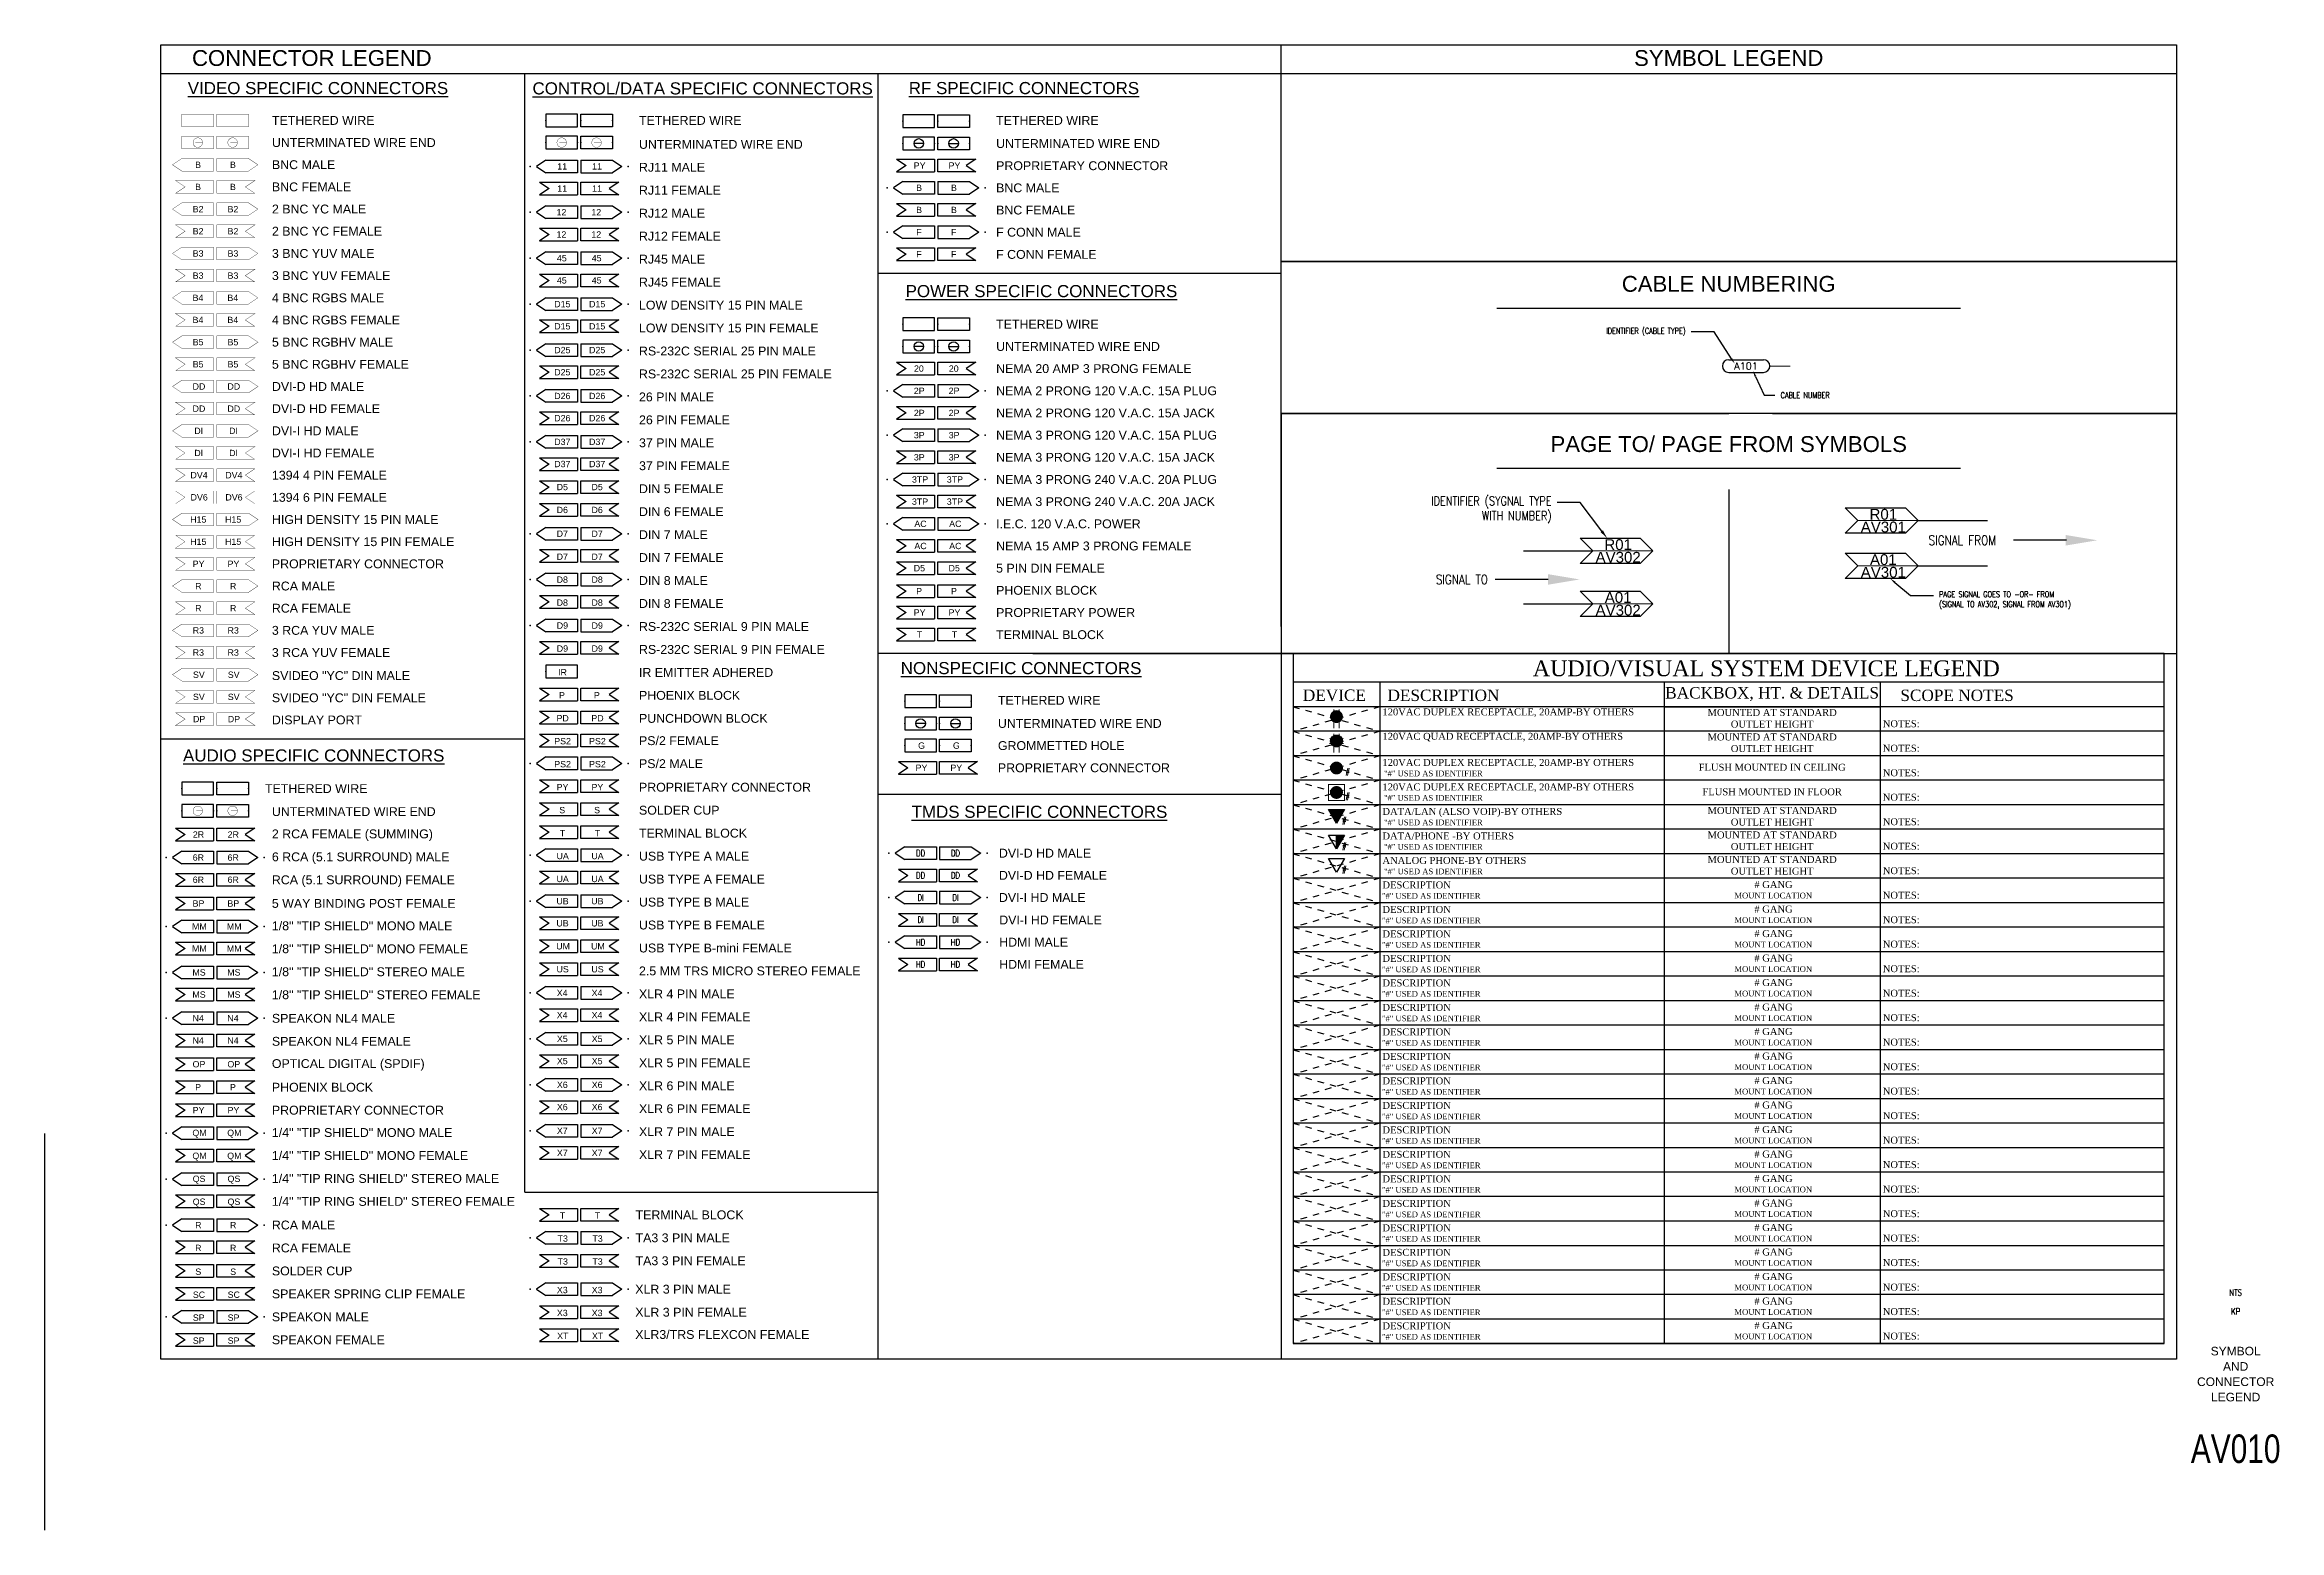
# Paper-space layout 'SYMBOL LEGEND' of a CAD drawing. Header units: inches. Extents: x 0 to 35.3, y 0 to 23.5.
import ezdxf
from ezdxf import colors
from ezdxf.entities.mleader import LeaderData, LeaderLine
from ezdxf.enums import TextEntityAlignment as Align
from ezdxf.math import Vec2, Vec3

# ---------------------------------------------------------------- set-up
doc = ezdxf.new("R2010")
doc.units = ezdxf.units.IN
doc.header["$MEASUREMENT"] = 0
doc.linetypes.add('DOT', pattern=[0.25, 0, -0.25])
for name, color, linetype in [('AUDIO', 1, 'Continuous'), ('AUDIO WIRENUMBER', 1, 'Continuous'), ('CONNECTORS', 2, 'Continuous'), ('LEGEND', 7, 'Continuous'), ('TB_PROJ_INFO', 4, 'Continuous'), ('TEXT', 4, 'Continuous'), ('VIDEO', 3, 'Continuous'), ('WIRE NUMBER', 7, 'Continuous')]:
    doc.layers.add(name, color=color, linetype=linetype)
doc.styles.add('ARIAL', font='arial.ttf')
doc.styles.add('DZ', font='arial.ttf', dxfattribs={"height": 0.6})
doc.styles.add('ROMANS', font='romans.shx', dxfattribs={"width": 0.8})
doc.styles.add('STAND', font='romans.shx')
doc.styles.get("Standard").update_dxf_attribs({"font": 'arial.ttf'})
doc.styles.add('TITLE', font='swissl.ttf')

# ---------------------------------------------------------------- blocks, each defined once
blk = doc.blocks.new('F_AUDIO_PAGE_TO_FROM')
at = {"layer": 'AUDIO'}
for p, q in [((0, 0), (-0.2, 0.2)), ((-0.2, 0.2), (0.75, 0.2)), ((0, 0), (-0.2, -0.2)), ((0.95, 0), (0.75, 0.2)), ((0.95, 0), (0.75, -0.2)), ((0.75, -0.2), (-0.2, -0.2))]:
    blk.add_line(p, q, dxfattribs=at)
at = {"layer": 'AUDIO', "lineweight": 5, "ltscale": 0.02}
blk.add_line((0, 0), (0.95, 0), dxfattribs=at)
at = {"layer": 'AUDIO WIRENUMBER'}
for tag, p in [('AXX', (0.4, 0.1)), ('DWG', (0.4, -0.1))]:
    blk.add_attdef(tag, text='', height=0.17, dxfattribs=at).set_placement(p, align=Align.MIDDLE_CENTER)
blk = doc.blocks.new('F_VIDEO_PAGE_TO_FROM')
at = {"layer": 'VIDEO'}
for p, q in [((0, 0), (-0.2, 0.2)), ((-0.2, 0.2), (0.75, 0.2)), ((0, 0), (-0.2, -0.2)), ((0.95, 0), (0.75, 0.2)), ((0.95, 0), (0.75, -0.2)), ((0.75, -0.2), (-0.2, -0.2))]:
    blk.add_line(p, q, dxfattribs=at)
at = {"layer": 'VIDEO', "lineweight": 5, "ltscale": 0.02}
blk.add_line((0, 0), (0.95, 0), dxfattribs=at)
at = {"layer": 'AUDIO WIRENUMBER'}
for tag, p in [('AXX', (0.4, 0.1)), ('DWG', (0.4, -0.1))]:
    blk.add_attdef(tag, text='', height=0.17, dxfattribs=at).set_placement(p, align=Align.MIDDLE_CENTER)
blk = doc.blocks.new('F_ARROW')
at = {"ltscale": 0.5}
blk.add_solid([(-0.5, 0.083), (0, 0), (-0.5, -0.083)], dxfattribs=at)
blk = doc.blocks.new('CABLE NUMBER IN')
for p, q in [((-0.97, 0.1), (-0.42, 0.1)), ((-0.97, -0.1), (-0.42, -0.1))]:
    blk.add_line(p, q)
at = {"linetype": 'ByBlock', "lineweight": 5, "ltscale": 0.02}
blk.add_line((0, 0), (-0.32, 0), dxfattribs=at)
for centre, start, end in [((-0.97, 0), 90, 270), ((-0.42, 0), 270, 90)]:
    blk.add_arc(centre, 0.1, start, end)
at = {"layer": 'WIRE NUMBER', "color": 2, "ltscale": 0.5, "style": 'ROMANS'}
blk.add_attdef('DEVIN', text='', height=0.112, dxfattribs=at).set_placement((-1.185, -0.011), align=Align.BOTTOM_RIGHT)
blk.add_attdef('XXXX', text='', height=0.112, dxfattribs=at).set_placement((-0.695, 0), align=Align.MIDDLE_CENTER)
blk.add_attdef('DEVOUT', text='', height=0.112, dxfattribs=at).set_placement((-1.185, -0.091), align=Align.TOP_RIGHT)
blk = doc.blocks.new('120vac-2')
blk.add_hatch(color=254).paths.add_polyline_path([(-0.094, 0, 1), (0.094, 0, 1)])
at = {"color": 160, "const_width": 0.015}
blk.add_lwpolyline([(-0.094, 0, 1), (0.094, 0, 1)], format="xyb", close=True, dxfattribs=at)
for points in [[(-0.042, 0.115), (-0.042, -0.188)], [(0.042, 0.115), (0.042, -0.188)]]:
    blk.add_lwpolyline(points, dxfattribs=at)
at = {"color": 160, "style": 'ROMANS'}
blk.add_attdef('IG', (0.141, -0.094), '', height=0.0781, dxfattribs=at)
blk = doc.blocks.new('120vac-4')
blk.add_hatch(color=254).paths.add_polyline_path([(-0.094, 0, 1), (0.094, 0, 1)])
at = {"color": 0, "const_width": 0.015}
for points in [[(-0.115, 0.042), (0.115, 0.042)], [(-0.042, 0.115), (-0.042, -0.187)], [(0.042, 0.115), (0.042, -0.187)], [(-0.115, -0.042), (0.115, -0.042)]]:
    blk.add_lwpolyline(points, dxfattribs=at)
at = {"const_width": 0.015}
blk.add_lwpolyline([(-0.094, 0, 1), (0.094, 0, 1)], format="xyb", close=True, dxfattribs=at)
at = {"color": 0}
blk.add_circle((0, 0), 0.0938, dxfattribs=at)
at = {"style": 'ROMANS'}
blk.add_attdef('IG', (0.167, -0.094), '', height=0.1, dxfattribs=at)
blk = doc.blocks.new('DEVICE - PHONE')
blk.add_lwpolyline([(-0.125, 0.217), (0.125, 0.217), (0, 0)], close=True)
at = {"style": 'ROMANS'}
blk.add_attdef('#', (0.089, 0.008), '', height=0.0781, dxfattribs=at)
blk = doc.blocks.new('DEVICE-DATA PHONE')
blk.add_hatch(color=256).paths.add_polyline_path([(0, 0), (0.125, 0.217), (0, 0.217)])
blk.add_lwpolyline([(-0.125, 0.217), (0.125, 0.217), (0, 0)], close=True)
blk.add_lwpolyline([(0, 0), (0, 0.217)])
at = {"style": 'ROMANS'}
blk.add_attdef('#', (0.089, 0.008), '', height=0.0781, dxfattribs=at)
blk = doc.blocks.new('DEVICE-DATA LAN')
blk.add_hatch(color=256).paths.add_polyline_path([(-0.125, 0.217), (0, 0), (0.125, 0.217)])
blk.add_lwpolyline([(-0.125, 0.217), (0.125, 0.217), (0, 0)], close=True)
at = {"style": 'ROMANS'}
blk.add_attdef('#', (0.089, 0.008), '', height=0.0781, dxfattribs=at)
blk = doc.blocks.new('CEILING POWER')
blk.add_hatch(color=254).paths.add_polyline_path([(-0.094, 0, 1), (0.094, 0, 1)])
at = {"color": 160, "const_width": 0.015}
blk.add_lwpolyline([(-0.094, 0, 1), (0.094, 0, 1)], format="xyb", close=True, dxfattribs=at)
for points in [[(-0.042, 0.084), (-0.042, -0.084)], [(0.042, 0.084), (0.042, -0.084)]]:
    blk.add_lwpolyline(points, dxfattribs=at)
at = {"color": 160, "style": 'ROMANS'}
blk.add_attdef('IG', (0.141, -0.094), '', height=0.0781, dxfattribs=at)
blk = doc.blocks.new('Power Floor')
blk.add_hatch(color=254).paths.add_polyline_path([(-0.094, 0, 1), (0.094, 0, 1)])
at = {"color": 160, "const_width": 0.015}
blk.add_lwpolyline([(-0.125, 0.125), (0.125, 0.125), (0.125, -0.125), (-0.125, -0.125)], close=True, dxfattribs=at)
blk.add_lwpolyline([(-0.094, 0, 1), (0.094, 0, 1)], format="xyb", close=True, dxfattribs=at)
for points in [[(-0.042, 0.084), (-0.042, -0.084)], [(0.042, 0.084), (0.042, -0.084)]]:
    blk.add_lwpolyline(points, dxfattribs=at)
at = {"color": 160, "style": 'ROMANS'}
blk.add_attdef('IG', (0.141, -0.094), '', height=0.0781, dxfattribs=at)
blk = doc.blocks.new('symbol legend')
for p, q in [((14.316, -0.995), (0.563, -0.995)), ((1.93, -0.995), (1.93, -11.435)), ((6.419, -0.995), (6.419, -11.435)), ((9.83, -0.995), (9.83, -11.435)), ((14.316, -1.382), (0.563, -1.382)), ((6.419, -1.382), (9.83, -1.382)), ((14.316, -1.769), (0.563, -1.769)), ((14.316, -2.155), (0.563, -2.155)), ((14.316, -2.542), (0.563, -2.542)), ((14.316, -2.929), (0.563, -2.929)), ((14.316, -3.315), (0.563, -3.315)), ((14.316, -3.702), (0.563, -3.702)), ((14.316, -4.089), (0.563, -4.089)), ((14.316, -4.475), (0.563, -4.475)), ((14.316, -4.862), (0.563, -4.862)), ((14.316, -5.249), (0.563, -5.249)), ((14.316, -5.635), (0.563, -5.635)), ((14.316, -6.022), (0.563, -6.022)), ((14.316, -6.409), (0.563, -6.409)), ((14.316, -6.795), (0.563, -6.795)), ((14.316, -7.182), (0.563, -7.182)), ((14.316, -7.569), (0.563, -7.569)), ((14.316, -7.955), (0.563, -7.955)), ((14.316, -8.342), (0.563, -8.342)), ((14.316, -8.729), (0.563, -8.729)), ((14.316, -9.115), (0.563, -9.115)), ((14.316, -9.502), (0.563, -9.502)), ((14.316, -9.889), (0.563, -9.889)), ((14.316, -10.275), (0.563, -10.275)), ((14.316, -10.662), (0.563, -10.662)), ((14.316, -11.049), (0.563, -11.049)), ((14.316, -11.435), (0.563, -11.435))]:
    blk.add_line(p, q)
blk.add_lwpolyline([(14.316, -0.542), (0.563, -0.542), (0.563, -11.435), (14.316, -11.435), (14.316, -0.542)], close=True)
at = {"layer": 'Defpoints', "color": 6, "linetype": 'DOT', "ltscale": 0.1}
for p, q in [((0.563, -1.382), (1.93, -1.769)), ((1.93, -1.382), (0.563, -1.769)), ((0.563, -1.769), (1.93, -2.155)), ((1.93, -1.769), (0.563, -2.155)), ((0.563, -2.155), (1.93, -2.542)), ((1.93, -2.155), (0.563, -2.542)), ((0.563, -2.542), (1.93, -2.929)), ((1.93, -2.542), (0.563, -2.929)), ((0.563, -2.929), (1.93, -3.315)), ((1.93, -2.929), (0.563, -3.315)), ((0.563, -3.315), (1.93, -3.702)), ((1.93, -3.315), (0.563, -3.702)), ((0.563, -3.702), (1.93, -4.089)), ((1.93, -3.702), (0.563, -4.089)), ((0.563, -4.089), (1.93, -4.475)), ((1.93, -4.089), (0.563, -4.475)), ((0.563, -4.475), (1.93, -4.862)), ((1.93, -4.475), (0.563, -4.862)), ((0.563, -4.862), (1.93, -5.249)), ((1.93, -4.862), (0.563, -5.249)), ((0.563, -5.249), (1.93, -5.635)), ((1.93, -5.249), (0.563, -5.635)), ((0.563, -5.635), (1.93, -6.022)), ((1.93, -5.635), (0.563, -6.022)), ((0.563, -6.022), (1.93, -6.409)), ((1.93, -6.022), (0.563, -6.409)), ((0.563, -6.409), (1.93, -6.795)), ((1.93, -6.409), (0.563, -6.795)), ((0.563, -6.795), (1.93, -7.182)), ((1.93, -6.795), (0.563, -7.182)), ((0.563, -7.182), (1.93, -7.569)), ((1.93, -7.182), (0.563, -7.569)), ((0.563, -7.569), (1.93, -7.955)), ((1.93, -7.569), (0.563, -7.955)), ((0.563, -7.955), (1.93, -8.342)), ((1.93, -7.955), (0.563, -8.342)), ((0.563, -8.342), (1.93, -8.729)), ((1.93, -8.342), (0.563, -8.729)), ((0.563, -8.729), (1.93, -9.115)), ((1.93, -8.729), (0.563, -9.115)), ((0.563, -9.115), (1.93, -9.502)), ((1.93, -9.115), (0.563, -9.502)), ((0.563, -9.502), (1.93, -9.889)), ((1.93, -9.502), (0.563, -9.889)), ((0.563, -9.889), (1.93, -10.275)), ((1.93, -9.889), (0.563, -10.275)), ((0.563, -10.275), (1.93, -10.662)), ((1.93, -10.275), (0.563, -10.662)), ((0.563, -10.662), (1.93, -11.049)), ((1.93, -10.662), (0.563, -11.049)), ((0.563, -11.049), (1.93, -11.435)), ((1.93, -11.049), (0.563, -11.435))]:
    blk.add_line(p, q, dxfattribs=at)
for name, p in [('120vac-2', (1.246, -1.537)), ('120vac-4', (1.246, -1.922))]:
    blk.add_blockref(name, p)
for name, p, values in [('CEILING POWER', (1.246, -2.349), {'IG': '#'}), ('Power Floor', (1.246, -2.735), {'IG': '#'}), ('DEVICE-DATA LAN', (1.245, -3.223), {'#': '#'}), ('DEVICE-DATA PHONE', (1.245, -3.626), {'#': '#'}), ('DEVICE - PHONE', (1.245, -3.994), {'#': '#'})]:
    blk.add_blockref(name, p).add_auto_attribs(values)
for s, insert, char_height, width, attachment_point in [('\\pi1.176;{\\fPalatino Linotype|b0|i0|c0|p18;AUDIO/VISUAL SYSTEM DEVICE LEGEND}', (3.17, -0.65), 0.25, 9.55133, 1), ('{\\fPalatino Linotype|b0|i0|c0|p18;DEVICE}', (1.213, -1.294), 0.18, 1.39698, 8), ('{\\fPalatino Linotype|b0|i0|c0|p18; 120VAC DUPLEX RECEPTACLE, 20AMP-BY OTHERS\\P\\H0.81818x; }', (1.93, -1.707), 0.11, 4.48931, 7), ('{\\fPalatino Linotype|b0|i0|c0|p18;DESCRIPTION}', (2.935, -1.294), 0.18, 1.39698, 8), ('{\\fPalatino Linotype|b0|i0|c0|p18;BACKBOX, HT. & DETAILS}', (8.124, -1.294), 0.18, 3.46724, 8), ('{\\fPalatino Linotype|b0|i0|c0|p18;SCOPE NOTES}', (11.044, -1.294), 0.18, 1.81432, 8), ('{\\fPalatino Linotype|b0|i0|c0|p18;MOUNTED AT STANDARD OUTLET HEIGHT}', (8.125, -1.565), 0.11, 2.68514, 5), ('{\\fPalatino Linotype|b0|i0|c0|p18; NOTES:}', (9.83, -1.707), 0.11, 4.48931, 7), ('{\\fPalatino Linotype|b0|i0|c0|p18; 120VAC QUAD RECEPTACLE, 20AMP-BY OTHERS\\P\\H0.81818x; }', (1.93, -2.094), 0.11, 4.48931, 7), ('{\\fPalatino Linotype|b0|i0|c0|p18;MOUNTED AT STANDARD OUTLET HEIGHT}', (8.125, -1.951), 0.11, 2.68514, 5), ('{\\fPalatino Linotype|b0|i0|c0|p18; NOTES:}', (9.83, -2.094), 0.11, 4.48931, 7), ('{\\fPalatino Linotype|b0|i0|c0|p18; 120VAC DUPLEX RECEPTACLE, 20AMP-BY OTHERS\\P\\H0.81818x;  "#" USED AS IDENTIFIER}', (1.93, -2.481), 0.11, 4.48931, 7), ('{\\fPalatino Linotype|b0|i0|c0|p18;FLUSH MOUNTED IN CEILING}', (8.125, -2.338), 0.11, 2.68514, 5), ('{\\fPalatino Linotype|b0|i0|c0|p18; NOTES:}', (9.83, -2.481), 0.11, 4.48931, 7), ('{\\fPalatino Linotype|b0|i0|c0|p18; 120VAC DUPLEX RECEPTACLE, 20AMP-BY OTHERS\\P\\H0.81818x;  "#" USED AS IDENTIFIER}', (1.93, -2.867), 0.11, 4.48931, 7), ('{\\fPalatino Linotype|b0|i0|c0|p18;FLUSH MOUNTED IN FLOOR}', (8.125, -2.725), 0.11, 2.68514, 5), ('{\\fPalatino Linotype|b0|i0|c0|p18; NOTES:}', (9.83, -2.867), 0.11, 4.48931, 7), ('{\\fPalatino Linotype|b0|i0|c0|p18; DATA/LAN (ALSO VOIP)-BY OTHERS\\P\\H0.81818x;  "#" USED AS IDENTIFIER}', (1.93, -3.254), 0.11, 4.48931, 7), ('{\\fPalatino Linotype|b0|i0|c0|p18;MOUNTED AT STANDARD OUTLET HEIGHT}', (8.125, -3.111), 0.11, 2.68514, 5), ('{\\fPalatino Linotype|b0|i0|c0|p18; NOTES:}', (9.83, -3.254), 0.11, 4.48931, 7), ('{\\fPalatino Linotype|b0|i0|c0|p18; DATA/PHONE -BY OTHERS\\P\\H0.81818x;  "#" USED AS IDENTIFIER}', (1.93, -3.641), 0.11, 4.48931, 7), ('{\\fPalatino Linotype|b0|i0|c0|p18;MOUNTED AT STANDARD OUTLET HEIGHT}', (8.125, -3.498), 0.11, 2.68514, 5), ('{\\fPalatino Linotype|b0|i0|c0|p18; NOTES:}', (9.83, -3.641), 0.11, 4.48931, 7), ('{\\fPalatino Linotype|b0|i0|c0|p18; ANALOG PHONE-BY OTHERS\\P\\H0.81818x;  "#" USED AS IDENTIFIER}', (1.93, -4.027), 0.11, 4.48931, 7), ('{\\fPalatino Linotype|b0|i0|c0|p18;MOUNTED AT STANDARD OUTLET HEIGHT}', (8.125, -3.885), 0.11, 2.68514, 5), ('{\\fPalatino Linotype|b0|i0|c0|p18; DESCRIPTION\\P\\H0.81818x; "#" USED AS IDENTIFIER}', (1.93, -4.414), 0.11, 4.48931, 7), ('{\\fPalatino Linotype|b0|i0|c0|p18; # GANG\\P\\H0.81818x; MOUNT LOCATION}', (8.125, -4.271), 0.11, 2.68514, 5), ('{\\fPalatino Linotype|b0|i0|c0|p18; NOTES:}', (9.83, -4.027), 0.11, 4.48931, 7), ('{\\fPalatino Linotype|b0|i0|c0|p18; DESCRIPTION\\P\\H0.81818x; "#" USED AS IDENTIFIER}', (1.93, -4.801), 0.11, 4.48931, 7), ('{\\fPalatino Linotype|b0|i0|c0|p18; # GANG\\P\\H0.81818x; MOUNT LOCATION}', (8.125, -4.658), 0.11, 2.68514, 5), ('{\\fPalatino Linotype|b0|i0|c0|p18; NOTES:}', (9.83, -4.414), 0.11, 4.48931, 7), ('{\\fPalatino Linotype|b0|i0|c0|p18; DESCRIPTION\\P\\H0.81818x; "#" USED AS IDENTIFIER}', (1.93, -5.187), 0.11, 4.48931, 7), ('{\\fPalatino Linotype|b0|i0|c0|p18; # GANG\\P\\H0.81818x; MOUNT LOCATION}', (8.125, -5.045), 0.11, 2.68514, 5), ('{\\fPalatino Linotype|b0|i0|c0|p18; NOTES:}', (9.83, -4.801), 0.11, 4.48931, 7), ('{\\fPalatino Linotype|b0|i0|c0|p18; NOTES:}', (9.83, -5.187), 0.11, 4.48931, 7), ('{\\fPalatino Linotype|b0|i0|c0|p18; DESCRIPTION\\P\\H0.81818x; "#" USED AS IDENTIFIER}', (1.93, -5.574), 0.11, 4.48931, 7), ('{\\fPalatino Linotype|b0|i0|c0|p18; # GANG\\P\\H0.81818x; MOUNT LOCATION}', (8.125, -5.431), 0.11, 2.68514, 5), ('{\\fPalatino Linotype|b0|i0|c0|p18; NOTES:}', (9.83, -5.574), 0.11, 4.48931, 7), ('{\\fPalatino Linotype|b0|i0|c0|p18; DESCRIPTION\\P\\H0.81818x; "#" USED AS IDENTIFIER}', (1.93, -5.961), 0.11, 4.48931, 7), ('{\\fPalatino Linotype|b0|i0|c0|p18; # GANG\\P\\H0.81818x; MOUNT LOCATION}', (8.125, -5.818), 0.11, 2.68514, 5), ('{\\fPalatino Linotype|b0|i0|c0|p18; NOTES:}', (9.83, -5.961), 0.11, 4.48931, 7), ('{\\fPalatino Linotype|b0|i0|c0|p18; DESCRIPTION\\P\\H0.81818x; "#" USED AS IDENTIFIER}', (1.93, -6.347), 0.11, 4.48931, 7), ('{\\fPalatino Linotype|b0|i0|c0|p18; # GANG\\P\\H0.81818x; MOUNT LOCATION}', (8.125, -6.205), 0.11, 2.68514, 5), ('{\\fPalatino Linotype|b0|i0|c0|p18; NOTES:}', (9.83, -6.347), 0.11, 4.48931, 7), ('{\\fPalatino Linotype|b0|i0|c0|p18; DESCRIPTION\\P\\H0.81818x; "#" USED AS IDENTIFIER}', (1.93, -6.734), 0.11, 4.48931, 7), ('{\\fPalatino Linotype|b0|i0|c0|p18; # GANG\\P\\H0.81818x; MOUNT LOCATION}', (8.125, -6.591), 0.11, 2.68514, 5), ('{\\fPalatino Linotype|b0|i0|c0|p18; NOTES:}', (9.83, -6.734), 0.11, 4.48931, 7), ('{\\fPalatino Linotype|b0|i0|c0|p18; DESCRIPTION\\P\\H0.81818x; "#" USED AS IDENTIFIER}', (1.93, -7.121), 0.11, 4.48931, 7), ('{\\fPalatino Linotype|b0|i0|c0|p18; # GANG\\P\\H0.81818x; MOUNT LOCATION}', (8.125, -6.978), 0.11, 2.68514, 5), ('{\\fPalatino Linotype|b0|i0|c0|p18; NOTES:}', (9.83, -7.121), 0.11, 4.48931, 7), ('{\\fPalatino Linotype|b0|i0|c0|p18; DESCRIPTION\\P\\H0.81818x; "#" USED AS IDENTIFIER}', (1.93, -7.507), 0.11, 4.48931, 7), ('{\\fPalatino Linotype|b0|i0|c0|p18; # GANG\\P\\H0.81818x; MOUNT LOCATION}', (8.125, -7.365), 0.11, 2.68514, 5), ('{\\fPalatino Linotype|b0|i0|c0|p18; NOTES:}', (9.83, -7.507), 0.11, 4.48931, 7), ('{\\fPalatino Linotype|b0|i0|c0|p18; DESCRIPTION\\P\\H0.81818x; "#" USED AS IDENTIFIER}', (1.93, -7.894), 0.11, 4.48931, 7), ('{\\fPalatino Linotype|b0|i0|c0|p18; # GANG\\P\\H0.81818x; MOUNT LOCATION}', (8.125, -7.751), 0.11, 2.68514, 5), ('{\\fPalatino Linotype|b0|i0|c0|p18; DESCRIPTION\\P\\H0.81818x; "#" USED AS IDENTIFIER}', (1.93, -8.281), 0.11, 4.48931, 7), ('{\\fPalatino Linotype|b0|i0|c0|p18; # GANG\\P\\H0.81818x; MOUNT LOCATION}', (8.125, -8.138), 0.11, 2.68514, 5), ('{\\fPalatino Linotype|b0|i0|c0|p18; NOTES:}', (9.83, -7.894), 0.11, 4.48931, 7), ('{\\fPalatino Linotype|b0|i0|c0|p18; DESCRIPTION\\P\\H0.81818x; "#" USED AS IDENTIFIER}', (1.93, -8.667), 0.11, 4.48931, 7), ('{\\fPalatino Linotype|b0|i0|c0|p18; # GANG\\P\\H0.81818x; MOUNT LOCATION}', (8.125, -8.525), 0.11, 2.68514, 5), ('{\\fPalatino Linotype|b0|i0|c0|p18; NOTES:}', (9.83, -8.281), 0.11, 4.48931, 7), ('{\\fPalatino Linotype|b0|i0|c0|p18; DESCRIPTION\\P\\H0.81818x; "#" USED AS IDENTIFIER}', (1.93, -9.054), 0.11, 4.48931, 7), ('{\\fPalatino Linotype|b0|i0|c0|p18; # GANG\\P\\H0.81818x; MOUNT LOCATION}', (8.125, -8.911), 0.11, 2.68514, 5), ('{\\fPalatino Linotype|b0|i0|c0|p18; NOTES:}', (9.83, -8.667), 0.11, 4.48931, 7), ('{\\fPalatino Linotype|b0|i0|c0|p18; DESCRIPTION\\P\\H0.81818x; "#" USED AS IDENTIFIER}', (1.93, -9.441), 0.11, 4.48931, 7), ('{\\fPalatino Linotype|b0|i0|c0|p18; # GANG\\P\\H0.81818x; MOUNT LOCATION}', (8.125, -9.298), 0.11, 2.68514, 5), ('{\\fPalatino Linotype|b0|i0|c0|p18; NOTES:}', (9.83, -9.054), 0.11, 4.48931, 7), ('{\\fPalatino Linotype|b0|i0|c0|p18; NOTES:}', (9.83, -9.441), 0.11, 4.48931, 7), ('{\\fPalatino Linotype|b0|i0|c0|p18; DESCRIPTION\\P\\H0.81818x; "#" USED AS IDENTIFIER}', (1.93, -9.827), 0.11, 4.48931, 7), ('{\\fPalatino Linotype|b0|i0|c0|p18; # GANG\\P\\H0.81818x; MOUNT LOCATION}', (8.125, -9.685), 0.11, 2.68514, 5), ('{\\fPalatino Linotype|b0|i0|c0|p18; NOTES:}', (9.83, -9.827), 0.11, 4.48931, 7), ('{\\fPalatino Linotype|b0|i0|c0|p18; DESCRIPTION\\P\\H0.81818x; "#" USED AS IDENTIFIER}', (1.93, -10.214), 0.11, 4.48931, 7), ('{\\fPalatino Linotype|b0|i0|c0|p18; # GANG\\P\\H0.81818x; MOUNT LOCATION}', (8.125, -10.071), 0.11, 2.68514, 5), ('{\\fPalatino Linotype|b0|i0|c0|p18; NOTES:}', (9.83, -10.214), 0.11, 4.48931, 7), ('{\\fPalatino Linotype|b0|i0|c0|p18; DESCRIPTION\\P\\H0.81818x; "#" USED AS IDENTIFIER}', (1.93, -10.601), 0.11, 4.48931, 7), ('{\\fPalatino Linotype|b0|i0|c0|p18; # GANG\\P\\H0.81818x; MOUNT LOCATION}', (8.125, -10.458), 0.11, 2.68514, 5), ('{\\fPalatino Linotype|b0|i0|c0|p18; NOTES:}', (9.83, -10.601), 0.11, 4.48931, 7), ('{\\fPalatino Linotype|b0|i0|c0|p18; DESCRIPTION\\P\\H0.81818x; "#" USED AS IDENTIFIER}', (1.93, -10.987), 0.11, 4.48931, 7), ('{\\fPalatino Linotype|b0|i0|c0|p18; # GANG\\P\\H0.81818x; MOUNT LOCATION}', (8.125, -10.845), 0.11, 2.68514, 5), ('{\\fPalatino Linotype|b0|i0|c0|p18; NOTES:}', (9.83, -10.987), 0.11, 4.48931, 7), ('{\\fPalatino Linotype|b0|i0|c0|p18; DESCRIPTION\\P\\H0.81818x; "#" USED AS IDENTIFIER}', (1.93, -11.374), 0.11, 4.48931, 7), ('{\\fPalatino Linotype|b0|i0|c0|p18; # GANG\\P\\H0.81818x; MOUNT LOCATION}', (8.125, -11.231), 0.11, 2.68514, 5), ('{\\fPalatino Linotype|b0|i0|c0|p18; NOTES:}', (9.83, -11.374), 0.11, 4.48931, 7)]:
    blk.add_mtext(s, dxfattribs=dict(insert=insert, char_height=char_height, width=width, attachment_point=attachment_point))
blk = doc.blocks.new('SIZE D-TB INFO')
at = {"layer": 'TB_PROJ_INFO', "style": 'STAND'}
for tag, height, p in [('DATE', 0.0938, (34.292, 15.317)), ('DATE', 0.0938, (34.516, 15.317)), ('DATE', 0.0938, (34.741, 15.317)), ('DATE', 0.0938, (34.965, 15.317)), ('DATE', 0.0938, (35.19, 15.317)), ('DATE', 0.0938, (35.414, 15.317)), ('NAME', 0.0938, (34.292, 14.786)), ('NAME', 0.0938, (34.516, 14.786)), ('NAME', 0.0938, (34.741, 14.786)), ('NAME', 0.0938, (34.965, 14.786)), ('NAME', 0.0938, (35.19, 14.786)), ('NAME', 0.0938, (35.414, 14.786)), ('ZONE', 0.0968, (34.292, 11.309)), ('ZONE', 0.0968, (34.516, 11.309)), ('ZONE', 0.0968, (34.741, 11.309)), ('ZONE', 0.0968, (34.965, 11.309)), ('ZONE', 0.0968, (35.19, 11.309)), ('ZONE', 0.0968, (35.414, 11.309)), ('A', 0.0968, (34.292, 10.778)), ('B', 0.0968, (34.516, 10.778)), ('C', 0.0968, (34.741, 10.778)), ('D', 0.0968, (34.965, 10.778)), ('E', 0.0968, (35.19, 10.778)), ('F', 0.0968, (35.414, 10.778))]:
    blk.add_attdef(tag, text='', height=height, rotation=90, dxfattribs=at).set_placement(p, align=Align.MIDDLE)
for p in [(34.292, 11.78), (34.516, 11.78), (34.741, 11.78), (34.965, 11.78), (35.19, 11.78), (35.414, 11.78)]:
    blk.add_attdef('A-DESCRIPTION', text='', height=0.0968, rotation=90, dxfattribs=at).set_placement(p, align=Align.MIDDLE_LEFT)
at = {"layer": 'TB_PROJ_INFO', "style": 'ROMANS', "width": 0.8}
for tag, p in [('SCALE', (34.593, 3.523)), ('DWN BY', (34.593, 3.224))]:
    blk.add_attdef(tag, text='', height=0.1, dxfattribs=at).set_placement(p, align=Align.MIDDLE_CENTER)
at = {"layer": 'TB_PROJ_INFO', "style": 'TITLE'}
for tag, p in [('TITLE1', (34.573, 2.526)), ('TITLE 3', (34.573, 2.042)), ('TITLE2', (34.573, 2.284)), ('TITLE 4', (34.573, 1.8))]:
    blk.add_attdef(tag, text='', height=0.135, dxfattribs=at).set_placement(p, align=Align.CENTER)
at = {"layer": 'TB_PROJ_INFO', "style": 'TITLE', "width": 0.75}
blk.add_attdef('DWG. #', text='', height=0.45, dxfattribs=at).set_placement((34.593, 1.139), align=Align.MIDDLE)
blk = doc.blocks.new('Size D Legend Sheet-Rev11-9-12')
for p, q in [((33.659, 23.451), (33.659, 22.997)), ((0, 0), (0, 6.266))]:
    blk.add_line(p, q)
blk.add_lwpolyline([(1.832, 23.451), (33.659, 23.451), (33.659, 2.699), (1.832, 2.699)], close=True)
at = {"const_width": 0.005}
for points in [[(2.167, 22.356), (2.667, 22.356), (2.667, 22.156), (2.167, 22.156)], [(2.717, 22.356), (3.217, 22.356), (3.217, 22.156), (2.717, 22.156)], [(7.913, 22.356), (8.413, 22.356), (8.413, 22.156), (7.913, 22.156)], [(8.463, 22.356), (8.963, 22.356), (8.963, 22.156), (8.463, 22.156)], [(13.551, 22.343), (14.051, 22.343), (14.051, 22.143), (13.551, 22.143)], [(14.101, 22.343), (14.601, 22.343), (14.601, 22.143), (14.101, 22.143)], [(2.167, 22.006), (2.667, 22.006), (2.667, 21.806), (2.167, 21.806)], [(2.342, 21.906), (2.492, 21.906), (2.492, 21.906), (2.342, 21.906)], [(2.717, 22.006), (3.217, 22.006), (3.217, 21.806), (2.717, 21.806)], [(2.892, 21.906), (3.042, 21.906), (3.042, 21.906), (2.892, 21.906)], [(7.913, 22.006), (8.413, 22.006), (8.413, 21.806), (7.913, 21.806)], [(8.088, 21.906), (8.238, 21.906), (8.238, 21.906), (8.088, 21.906)], [(8.463, 22.006), (8.963, 22.006), (8.963, 21.806), (8.463, 21.806)], [(8.638, 21.906), (8.788, 21.906), (8.788, 21.906), (8.638, 21.906)], [(13.551, 21.993), (14.051, 21.993), (14.051, 21.793), (13.551, 21.793)], [(13.726, 21.893), (13.876, 21.893), (13.876, 21.893), (13.726, 21.893)], [(14.101, 21.993), (14.601, 21.993), (14.601, 21.793), (14.101, 21.793)], [(14.276, 21.893), (14.426, 21.893), (14.426, 21.893), (14.276, 21.893)], [(2.017, 21.556), (2.167, 21.656), (2.667, 21.656), (2.667, 21.456), (2.167, 21.456), (2.017, 21.556)], [(2.717, 21.656), (2.717, 21.456), (3.217, 21.456), (3.367, 21.556), (3.217, 21.656), (2.717, 21.656)], [(7.763, 21.531), (7.913, 21.631), (8.413, 21.631), (8.413, 21.431), (7.913, 21.431), (7.763, 21.531)], [(8.463, 21.631), (8.463, 21.431), (8.963, 21.431), (9.113, 21.531), (8.963, 21.631), (8.463, 21.631)], [(13.451, 21.643), (14.051, 21.643), (14.051, 21.443), (13.451, 21.443), (13.601, 21.543), (13.451, 21.643)], [(2.067, 21.306), (2.667, 21.306), (2.667, 21.106), (2.067, 21.106), (2.217, 21.206), (2.067, 21.306)], [(7.813, 21.281), (8.413, 21.281), (8.413, 21.081), (7.813, 21.081), (7.963, 21.181), (7.813, 21.281)], [(13.401, 21.193), (13.551, 21.293), (14.051, 21.293), (14.051, 21.093), (13.551, 21.093), (13.401, 21.193)], [(14.101, 21.293), (14.101, 21.093), (14.601, 21.093), (14.751, 21.193), (14.601, 21.293), (14.101, 21.293)], [(2.017, 20.856), (2.167, 20.956), (2.667, 20.956), (2.667, 20.756), (2.167, 20.756), (2.017, 20.856)], [(2.717, 20.956), (2.717, 20.756), (3.217, 20.756), (3.367, 20.856), (3.217, 20.956), (2.717, 20.956)], [(7.763, 20.806), (7.913, 20.906), (8.413, 20.906), (8.413, 20.706), (7.913, 20.706), (7.763, 20.806)], [(8.463, 20.906), (8.463, 20.706), (8.963, 20.706), (9.113, 20.806), (8.963, 20.906), (8.463, 20.906)], [(13.451, 20.943), (14.051, 20.943), (14.051, 20.743), (13.451, 20.743), (13.601, 20.843), (13.451, 20.943)], [(2.067, 20.606), (2.667, 20.606), (2.667, 20.406), (2.067, 20.406), (2.217, 20.506), (2.067, 20.606)], [(7.813, 20.556), (8.413, 20.556), (8.413, 20.356), (7.813, 20.356), (7.963, 20.456), (7.813, 20.556)], [(13.401, 20.493), (13.551, 20.593), (14.051, 20.593), (14.051, 20.393), (13.551, 20.393), (13.401, 20.493)], [(14.101, 20.593), (14.101, 20.393), (14.601, 20.393), (14.751, 20.493), (14.601, 20.593), (14.101, 20.593)], [(2.017, 20.156), (2.167, 20.256), (2.667, 20.256), (2.667, 20.056), (2.167, 20.056), (2.017, 20.156)], [(2.717, 20.256), (2.717, 20.056), (3.217, 20.056), (3.367, 20.156), (3.217, 20.256), (2.717, 20.256)], [(7.763, 20.081), (7.913, 20.181), (8.413, 20.181), (8.413, 19.981), (7.913, 19.981), (7.763, 20.081)], [(8.463, 20.181), (8.463, 19.981), (8.963, 19.981), (9.113, 20.081), (8.963, 20.181), (8.463, 20.181)], [(13.451, 20.243), (14.051, 20.243), (14.051, 20.043), (13.451, 20.043), (13.601, 20.143), (13.451, 20.243)], [(2.067, 19.906), (2.667, 19.906), (2.667, 19.706), (2.067, 19.706), (2.217, 19.806), (2.067, 19.906)], [(7.813, 19.831), (8.413, 19.831), (8.413, 19.631), (7.813, 19.631), (7.963, 19.731), (7.813, 19.831)], [(2.017, 19.456), (2.167, 19.556), (2.667, 19.556), (2.667, 19.356), (2.167, 19.356), (2.017, 19.456)], [(2.717, 19.556), (2.717, 19.356), (3.217, 19.356), (3.367, 19.456), (3.217, 19.556), (2.717, 19.556)], [(7.763, 19.356), (7.913, 19.456), (8.413, 19.456), (8.413, 19.256), (7.913, 19.256), (7.763, 19.356)], [(8.463, 19.456), (8.463, 19.256), (8.963, 19.256), (9.113, 19.356), (8.963, 19.456), (8.463, 19.456)], [(2.067, 19.206), (2.667, 19.206), (2.667, 19.006), (2.067, 19.006), (2.217, 19.106), (2.067, 19.206)], [(7.813, 19.106), (8.413, 19.106), (8.413, 18.906), (7.813, 18.906), (7.963, 19.006), (7.813, 19.106)], [(2.017, 18.756), (2.167, 18.856), (2.667, 18.856), (2.667, 18.656), (2.167, 18.656), (2.017, 18.756)], [(2.717, 18.856), (2.717, 18.656), (3.217, 18.656), (3.367, 18.756), (3.217, 18.856), (2.717, 18.856)], [(7.763, 18.631), (7.913, 18.731), (8.413, 18.731), (8.413, 18.531), (7.913, 18.531), (7.763, 18.631)], [(8.463, 18.731), (8.463, 18.531), (8.963, 18.531), (9.113, 18.631), (8.963, 18.731), (8.463, 18.731)], [(2.067, 18.506), (2.667, 18.506), (2.667, 18.306), (2.067, 18.306), (2.217, 18.406), (2.067, 18.506)], [(7.813, 18.381), (8.413, 18.381), (8.413, 18.181), (7.813, 18.181), (7.963, 18.281), (7.813, 18.381)], [(13.451, 18.438), (14.051, 18.438), (14.051, 18.238), (13.451, 18.238), (13.601, 18.338), (13.451, 18.438)], [(2.017, 18.056), (2.167, 18.156), (2.667, 18.156), (2.667, 17.956), (2.167, 17.956), (2.017, 18.056)], [(2.717, 18.156), (2.717, 17.956), (3.217, 17.956), (3.367, 18.056), (3.217, 18.156), (2.717, 18.156)], [(7.763, 17.906), (7.913, 18.006), (8.413, 18.006), (8.413, 17.806), (7.913, 17.806), (7.763, 17.906)], [(8.463, 18.006), (8.463, 17.806), (8.963, 17.806), (9.113, 17.906), (8.963, 18.006), (8.463, 18.006)], [(13.401, 17.988), (13.551, 18.088), (14.051, 18.088), (14.051, 17.888), (13.551, 17.888), (13.401, 17.988)], [(14.101, 18.088), (14.101, 17.888), (14.601, 17.888), (14.751, 17.988), (14.601, 18.088), (14.101, 18.088)], [(2.067, 17.806), (2.667, 17.806), (2.667, 17.606), (2.067, 17.606), (2.217, 17.706), (2.067, 17.806)], [(7.813, 17.656), (8.413, 17.656), (8.413, 17.456), (7.813, 17.456), (7.963, 17.556), (7.813, 17.656)], [(13.451, 17.738), (14.051, 17.738), (14.051, 17.538), (13.451, 17.538), (13.601, 17.638), (13.451, 17.738)], [(2.017, 17.356), (2.167, 17.456), (2.667, 17.456), (2.667, 17.256), (2.167, 17.256), (2.017, 17.356)], [(2.717, 17.456), (2.717, 17.256), (3.217, 17.256), (3.367, 17.356), (3.217, 17.456), (2.717, 17.456)], [(13.401, 17.288), (13.551, 17.388), (14.051, 17.388), (14.051, 17.188), (13.551, 17.188), (13.401, 17.288)], [(14.101, 17.388), (14.101, 17.188), (14.601, 17.188), (14.751, 17.288), (14.601, 17.388), (14.101, 17.388)], [(2.067, 17.106), (2.667, 17.106), (2.667, 16.906), (2.067, 16.906), (2.217, 17.006), (2.067, 17.106)], [(7.763, 17.182), (7.913, 17.282), (8.413, 17.282), (8.413, 17.082), (7.913, 17.082), (7.763, 17.182)], [(8.463, 17.282), (8.463, 17.082), (8.963, 17.082), (9.113, 17.182), (8.963, 17.282), (8.463, 17.282)], [(13.451, 17.038), (14.051, 17.038), (14.051, 16.838), (13.451, 16.838), (13.601, 16.938), (13.451, 17.038)], [(2.067, 16.756), (2.667, 16.756), (2.667, 16.556), (2.067, 16.556), (2.217, 16.656), (2.067, 16.756)], [(7.813, 16.932), (8.413, 16.932), (8.413, 16.732), (7.813, 16.732), (7.963, 16.832), (7.813, 16.932)], [(13.401, 16.588), (13.551, 16.688), (14.051, 16.688), (14.051, 16.488), (13.551, 16.488), (13.401, 16.588)], [(14.101, 16.688), (14.101, 16.488), (14.601, 16.488), (14.751, 16.588), (14.601, 16.688), (14.101, 16.688)], [(2.067, 16.406), (2.667, 16.406), (2.667, 16.206), (2.067, 16.206), (2.217, 16.306), (2.067, 16.406)], [(7.813, 16.569), (8.413, 16.569), (8.413, 16.369), (7.813, 16.369), (7.963, 16.469), (7.813, 16.569)], [(13.451, 16.338), (14.051, 16.338), (14.051, 16.138), (13.451, 16.138), (13.601, 16.238), (13.451, 16.338)], [(2.017, 15.956), (2.167, 16.056), (2.667, 16.056), (2.667, 15.856), (2.167, 15.856), (2.017, 15.956)], [(2.717, 16.056), (2.717, 15.856), (3.217, 15.856), (3.367, 15.956), (3.217, 16.056), (2.717, 16.056)], [(7.813, 16.207), (8.413, 16.207), (8.413, 16.007), (7.813, 16.007), (7.963, 16.107), (7.813, 16.207)], [(13.401, 15.888), (13.551, 15.988), (14.051, 15.988), (14.051, 15.788), (13.551, 15.788), (13.401, 15.888)], [(14.101, 15.988), (14.101, 15.788), (14.601, 15.788), (14.751, 15.888), (14.601, 15.988), (14.101, 15.988)], [(2.067, 15.706), (2.667, 15.706), (2.667, 15.506), (2.067, 15.506), (2.217, 15.606), (2.067, 15.706)], [(7.763, 15.732), (7.913, 15.832), (8.413, 15.832), (8.413, 15.632), (7.913, 15.632), (7.763, 15.732)], [(8.463, 15.832), (8.463, 15.632), (8.963, 15.632), (9.113, 15.732), (8.963, 15.832), (8.463, 15.832)], [(13.451, 15.638), (14.051, 15.638), (14.051, 15.438), (13.451, 15.438), (13.601, 15.538), (13.451, 15.638)], [(2.067, 15.356), (2.667, 15.356), (2.667, 15.156), (2.067, 15.156), (2.217, 15.256), (2.067, 15.356)], [(7.813, 15.482), (8.413, 15.482), (8.413, 15.282), (7.813, 15.282), (7.963, 15.382), (7.813, 15.482)], [(13.451, 15.288), (14.051, 15.288), (14.051, 15.088), (13.451, 15.088), (13.601, 15.188), (13.451, 15.288)], [(2.017, 14.906), (2.167, 15.006), (2.667, 15.006), (2.667, 14.806), (2.167, 14.806), (2.017, 14.906)], [(2.717, 15.006), (2.717, 14.806), (3.217, 14.806), (3.367, 14.906), (3.217, 15.006), (2.717, 15.006)], [(7.763, 15.007), (7.913, 15.107), (8.413, 15.107), (8.413, 14.907), (7.913, 14.907), (7.763, 15.007)], [(8.463, 15.107), (8.463, 14.907), (8.963, 14.907), (9.113, 15.007), (8.963, 15.107), (8.463, 15.107)], [(13.451, 14.925), (14.051, 14.925), (14.051, 14.725), (13.451, 14.725), (13.601, 14.825), (13.451, 14.925)], [(2.067, 14.656), (2.667, 14.656), (2.667, 14.456), (2.067, 14.456), (2.217, 14.556), (2.067, 14.656)], [(7.813, 14.757), (8.413, 14.757), (8.413, 14.557), (7.813, 14.557), (7.963, 14.657), (7.813, 14.757)], [(13.451, 14.588), (14.051, 14.588), (14.051, 14.388), (13.451, 14.388), (13.601, 14.488), (13.451, 14.588)], [(2.017, 14.206), (2.167, 14.306), (2.667, 14.306), (2.667, 14.106), (2.167, 14.106), (2.017, 14.206)], [(2.717, 14.306), (2.717, 14.106), (3.217, 14.106), (3.367, 14.206), (3.217, 14.306), (2.717, 14.306)], [(7.763, 14.282), (7.913, 14.382), (8.413, 14.382), (8.413, 14.182), (7.913, 14.182), (7.763, 14.282)], [(8.463, 14.382), (8.463, 14.182), (8.963, 14.182), (9.113, 14.282), (8.963, 14.382), (8.463, 14.382)], [(13.451, 14.239), (14.051, 14.239), (14.051, 14.039), (13.451, 14.039), (13.601, 14.139), (13.451, 14.239)], [(2.067, 13.956), (2.667, 13.956), (2.667, 13.756), (2.067, 13.756), (2.217, 13.856), (2.067, 13.956)], [(7.813, 14.032), (8.413, 14.032), (8.413, 13.832), (7.813, 13.832), (7.963, 13.932), (7.813, 14.032)], [(2.017, 13.506), (2.167, 13.606), (2.667, 13.606), (2.667, 13.406), (2.167, 13.406), (2.017, 13.506)], [(2.717, 13.606), (2.717, 13.406), (3.217, 13.406), (3.367, 13.506), (3.217, 13.606), (2.717, 13.606)], [(7.913, 13.657), (8.413, 13.657), (8.413, 13.457), (7.913, 13.457)], [(2.067, 13.256), (2.667, 13.256), (2.667, 13.056), (2.067, 13.056), (2.217, 13.156), (2.067, 13.256)], [(7.813, 13.294), (8.413, 13.294), (8.413, 13.094), (7.813, 13.094), (7.963, 13.194), (7.813, 13.294)], [(13.58, 13.187), (14.08, 13.187), (14.08, 12.987), (13.58, 12.987)], [(14.13, 13.187), (14.63, 13.187), (14.63, 12.987), (14.13, 12.987)], [(2.067, 12.906), (2.667, 12.906), (2.667, 12.706), (2.067, 12.706), (2.217, 12.806), (2.067, 12.906)], [(7.813, 12.932), (8.413, 12.932), (8.413, 12.732), (7.813, 12.732), (7.963, 12.832), (7.813, 12.932)], [(13.58, 12.837), (14.08, 12.837), (14.08, 12.637), (13.58, 12.637)], [(13.755, 12.737), (13.905, 12.737), (13.905, 12.737), (13.755, 12.737)], [(14.13, 12.837), (14.63, 12.837), (14.63, 12.637), (14.13, 12.637)], [(14.305, 12.737), (14.455, 12.737), (14.455, 12.737), (14.305, 12.737)], [(7.813, 12.569), (8.413, 12.569), (8.413, 12.369), (7.813, 12.369), (7.963, 12.469), (7.813, 12.569)], [(13.58, 12.487), (14.08, 12.487), (14.08, 12.287), (13.58, 12.287)], [(14.13, 12.487), (14.63, 12.487), (14.63, 12.287), (14.13, 12.287)], [(7.763, 12.107), (7.913, 12.207), (8.413, 12.207), (8.413, 12.007), (7.913, 12.007), (7.763, 12.107)], [(8.463, 12.207), (8.463, 12.007), (8.963, 12.007), (9.113, 12.107), (8.963, 12.207), (8.463, 12.207)], [(13.48, 12.137), (14.08, 12.137), (14.08, 11.937), (13.48, 11.937), (13.63, 12.037), (13.48, 12.137)], [(2.167, 11.808), (2.667, 11.808), (2.667, 11.608), (2.167, 11.608)], [(2.717, 11.808), (3.217, 11.808), (3.217, 11.608), (2.717, 11.608)], [(7.813, 11.844), (8.413, 11.844), (8.413, 11.644), (7.813, 11.644), (7.963, 11.744), (7.813, 11.844)], [(2.167, 11.458), (2.667, 11.458), (2.667, 11.258), (2.167, 11.258)], [(2.342, 11.358), (2.492, 11.358), (2.492, 11.358), (2.342, 11.358)], [(2.717, 11.458), (3.217, 11.458), (3.217, 11.258), (2.717, 11.258)], [(2.892, 11.358), (3.042, 11.358), (3.042, 11.358), (2.892, 11.358)], [(7.813, 11.482), (8.413, 11.482), (8.413, 11.282), (7.813, 11.282), (7.963, 11.382), (7.813, 11.482)], [(2.067, 11.083), (2.667, 11.083), (2.667, 10.883), (2.067, 10.883), (2.217, 10.983), (2.067, 11.083)], [(7.813, 11.119), (8.413, 11.119), (8.413, 10.919), (7.813, 10.919), (7.963, 11.019), (7.813, 11.119)], [(2.017, 10.62), (2.167, 10.72), (2.667, 10.72), (2.667, 10.52), (2.167, 10.52), (2.017, 10.62)], [(2.717, 10.72), (2.717, 10.52), (3.217, 10.52), (3.367, 10.62), (3.217, 10.72), (2.717, 10.72)], [(7.763, 10.657), (7.913, 10.757), (8.413, 10.757), (8.413, 10.557), (7.913, 10.557), (7.763, 10.657)], [(8.463, 10.757), (8.463, 10.557), (8.963, 10.557), (9.113, 10.657), (8.963, 10.757), (8.463, 10.757)], [(13.43, 10.689), (13.58, 10.789), (14.08, 10.789), (14.08, 10.589), (13.58, 10.589), (13.43, 10.689)], [(14.13, 10.789), (14.13, 10.589), (14.63, 10.589), (14.78, 10.689), (14.63, 10.789), (14.13, 10.789)], [(2.067, 10.37), (2.667, 10.37), (2.667, 10.17), (2.067, 10.17), (2.217, 10.27), (2.067, 10.37)], [(7.813, 10.407), (8.413, 10.407), (8.413, 10.207), (7.813, 10.207), (7.963, 10.307), (7.813, 10.407)], [(13.48, 10.439), (14.08, 10.439), (14.08, 10.239), (13.48, 10.239), (13.63, 10.339), (13.48, 10.439)], [(2.067, 9.995), (2.667, 9.995), (2.667, 9.795), (2.067, 9.795), (2.217, 9.895), (2.067, 9.995)], [(7.763, 9.932), (7.913, 10.032), (8.413, 10.032), (8.413, 9.832), (7.913, 9.832), (7.763, 9.932)], [(8.463, 10.032), (8.463, 9.832), (8.963, 9.832), (9.113, 9.932), (8.963, 10.032), (8.463, 10.032)], [(13.43, 9.989), (13.58, 10.089), (14.08, 10.089), (14.08, 9.889), (13.58, 9.889), (13.43, 9.989)], [(14.13, 10.089), (14.13, 9.889), (14.63, 9.889), (14.78, 9.989), (14.63, 10.089), (14.13, 10.089)], [(2.017, 9.532), (2.167, 9.632), (2.667, 9.632), (2.667, 9.432), (2.167, 9.432), (2.017, 9.532)], [(2.717, 9.632), (2.717, 9.432), (3.217, 9.432), (3.367, 9.532), (3.217, 9.632), (2.717, 9.632)], [(7.813, 9.682), (8.413, 9.682), (8.413, 9.482), (7.813, 9.482), (7.963, 9.582), (7.813, 9.682)], [(13.48, 9.739), (14.08, 9.739), (14.08, 9.539), (13.48, 9.539), (13.63, 9.639), (13.48, 9.739)], [(2.067, 9.282), (2.667, 9.282), (2.667, 9.082), (2.067, 9.082), (2.217, 9.182), (2.067, 9.282)], [(7.813, 9.319), (8.413, 9.319), (8.413, 9.119), (7.813, 9.119), (7.963, 9.219), (7.813, 9.319)], [(13.43, 9.284), (13.58, 9.384), (14.08, 9.384), (14.08, 9.184), (13.58, 9.184), (13.43, 9.284)], [(14.13, 9.384), (14.13, 9.184), (14.63, 9.184), (14.78, 9.284), (14.63, 9.384), (14.13, 9.384)], [(2.017, 8.807), (2.167, 8.907), (2.667, 8.907), (2.667, 8.707), (2.167, 8.707), (2.017, 8.807)], [(2.717, 8.907), (2.717, 8.707), (3.217, 8.707), (3.367, 8.807), (3.217, 8.907), (2.717, 8.907)], [(7.813, 8.957), (8.413, 8.957), (8.413, 8.757), (7.813, 8.757), (7.963, 8.857), (7.813, 8.957)], [(13.48, 9.034), (14.08, 9.034), (14.08, 8.834), (13.48, 8.834), (13.63, 8.934), (13.48, 9.034)], [(2.067, 8.557), (2.667, 8.557), (2.667, 8.357), (2.067, 8.357), (2.217, 8.457), (2.067, 8.557)], [(7.763, 8.482), (7.913, 8.582), (8.413, 8.582), (8.413, 8.382), (7.913, 8.382), (7.763, 8.482)], [(8.463, 8.582), (8.463, 8.382), (8.963, 8.382), (9.113, 8.482), (8.963, 8.582), (8.463, 8.582)], [(2.017, 8.082), (2.167, 8.182), (2.667, 8.182), (2.667, 7.982), (2.167, 7.982), (2.017, 8.082)], [(2.717, 8.182), (2.717, 7.982), (3.217, 7.982), (3.367, 8.082), (3.217, 8.182), (2.717, 8.182)], [(7.813, 8.232), (8.413, 8.232), (8.413, 8.032), (7.813, 8.032), (7.963, 8.132), (7.813, 8.232)], [(2.067, 7.832), (2.667, 7.832), (2.667, 7.632), (2.067, 7.632), (2.217, 7.732), (2.067, 7.832)], [(7.763, 7.757), (7.913, 7.857), (8.413, 7.857), (8.413, 7.657), (7.913, 7.657), (7.763, 7.757)], [(8.463, 7.857), (8.463, 7.657), (8.963, 7.657), (9.113, 7.757), (8.963, 7.857), (8.463, 7.857)], [(2.067, 7.457), (2.667, 7.457), (2.667, 7.257), (2.067, 7.257), (2.217, 7.357), (2.067, 7.457)], [(7.813, 7.507), (8.413, 7.507), (8.413, 7.307), (7.813, 7.307), (7.963, 7.407), (7.813, 7.507)], [(2.067, 7.094), (2.667, 7.094), (2.667, 6.894), (2.067, 6.894), (2.217, 6.994), (2.067, 7.094)], [(7.763, 7.032), (7.913, 7.132), (8.413, 7.132), (8.413, 6.932), (7.913, 6.932), (7.763, 7.032)], [(8.463, 7.132), (8.463, 6.932), (8.963, 6.932), (9.113, 7.032), (8.963, 7.132), (8.463, 7.132)], [(2.067, 6.732), (2.667, 6.732), (2.667, 6.532), (2.067, 6.532), (2.217, 6.632), (2.067, 6.732)], [(7.813, 6.782), (8.413, 6.782), (8.413, 6.582), (7.813, 6.582), (7.963, 6.682), (7.813, 6.782)], [(2.017, 6.269), (2.167, 6.369), (2.667, 6.369), (2.667, 6.169), (2.167, 6.169), (2.017, 6.269)], [(2.717, 6.369), (2.717, 6.169), (3.217, 6.169), (3.367, 6.269), (3.217, 6.369), (2.717, 6.369)], [(7.763, 6.307), (7.913, 6.407), (8.413, 6.407), (8.413, 6.207), (7.913, 6.207), (7.763, 6.307)], [(8.463, 6.407), (8.463, 6.207), (8.963, 6.207), (9.113, 6.307), (8.963, 6.407), (8.463, 6.407)], [(2.067, 6.019), (2.667, 6.019), (2.667, 5.819), (2.067, 5.819), (2.217, 5.919), (2.067, 6.019)], [(7.813, 6.057), (8.413, 6.057), (8.413, 5.857), (7.813, 5.857), (7.963, 5.957), (7.813, 6.057)], [(2.017, 5.544), (2.167, 5.644), (2.667, 5.644), (2.667, 5.444), (2.167, 5.444), (2.017, 5.544)], [(2.717, 5.644), (2.717, 5.444), (3.217, 5.444), (3.367, 5.544), (3.217, 5.644), (2.717, 5.644)], [(2.067, 5.294), (2.667, 5.294), (2.667, 5.094), (2.067, 5.094), (2.217, 5.194), (2.067, 5.294)], [(7.813, 5.08), (8.413, 5.08), (8.413, 4.88), (7.813, 4.88), (7.963, 4.98), (7.813, 5.08)], [(2.017, 4.819), (2.167, 4.919), (2.667, 4.919), (2.667, 4.719), (2.167, 4.719), (2.017, 4.819)], [(2.717, 4.919), (2.717, 4.719), (3.217, 4.719), (3.367, 4.819), (3.217, 4.919), (2.717, 4.919)], [(7.763, 4.618), (7.913, 4.718), (8.413, 4.718), (8.413, 4.518), (7.913, 4.518), (7.763, 4.618)], [(8.463, 4.718), (8.463, 4.518), (8.963, 4.518), (9.113, 4.618), (8.963, 4.718), (8.463, 4.718)], [(2.067, 4.569), (2.667, 4.569), (2.667, 4.369), (2.067, 4.369), (2.217, 4.469), (2.067, 4.569)], [(7.813, 4.355), (8.413, 4.355), (8.413, 4.155), (7.813, 4.155), (7.963, 4.255), (7.813, 4.355)], [(2.067, 4.194), (2.667, 4.194), (2.667, 3.994), (2.067, 3.994), (2.217, 4.094), (2.067, 4.194)], [(7.763, 3.806), (7.913, 3.906), (8.413, 3.906), (8.413, 3.706), (7.913, 3.706), (7.763, 3.806)], [(8.463, 3.906), (8.463, 3.706), (8.963, 3.706), (9.113, 3.806), (8.963, 3.906), (8.463, 3.906)], [(2.067, 3.832), (2.667, 3.832), (2.667, 3.632), (2.067, 3.632), (2.217, 3.732), (2.067, 3.832)], [(7.813, 3.543), (8.413, 3.543), (8.413, 3.343), (7.813, 3.343), (7.963, 3.443), (7.813, 3.543)], [(2.017, 3.369), (2.167, 3.469), (2.667, 3.469), (2.667, 3.269), (2.167, 3.269), (2.017, 3.369)], [(2.717, 3.469), (2.717, 3.269), (3.217, 3.269), (3.367, 3.369), (3.217, 3.469), (2.717, 3.469)], [(7.813, 3.181), (8.413, 3.181), (8.413, 2.981), (7.813, 2.981), (7.963, 3.081), (7.813, 3.181)], [(2.067, 3.107), (2.667, 3.107), (2.667, 2.907), (2.067, 2.907), (2.217, 3.007), (2.067, 3.107)]]:
    blk.add_lwpolyline(points, close=True, dxfattribs=at)
for points in [[(2.417, 21.981), (2.417, 21.981, -0.414214), (2.492, 21.906), (2.492, 21.906, -0.414214), (2.417, 21.831), (2.417, 21.831, -0.414214), (2.342, 21.906), (2.342, 21.906, -0.414214)], [(2.967, 21.981), (2.967, 21.981, -0.414214), (3.042, 21.906), (3.042, 21.906, -0.414214), (2.967, 21.831), (2.967, 21.831, -0.414214), (2.892, 21.906), (2.892, 21.906, -0.414214)], [(8.163, 21.981), (8.163, 21.981, -0.414214), (8.238, 21.906), (8.238, 21.906, -0.414214), (8.163, 21.831), (8.163, 21.831, -0.414214), (8.088, 21.906), (8.088, 21.906, -0.414214)], [(8.713, 21.981), (8.713, 21.981, -0.414214), (8.788, 21.906), (8.788, 21.906, -0.414214), (8.713, 21.831), (8.713, 21.831, -0.414214), (8.638, 21.906), (8.638, 21.906, -0.414214)], [(13.801, 21.968), (13.801, 21.968, -0.414214), (13.876, 21.893), (13.876, 21.893, -0.414214), (13.801, 21.818), (13.801, 21.818, -0.414214), (13.726, 21.893), (13.726, 21.893, -0.414214)], [(14.351, 21.968), (14.351, 21.968, -0.414214), (14.426, 21.893), (14.426, 21.893, -0.414214), (14.351, 21.818), (14.351, 21.818, -0.414214), (14.276, 21.893), (14.276, 21.893, -0.414214)], [(13.83, 12.812), (13.83, 12.812, -0.414214), (13.905, 12.737), (13.905, 12.737, -0.414214), (13.83, 12.662), (13.83, 12.662, -0.414214), (13.755, 12.737), (13.755, 12.737, -0.414214)], [(14.38, 12.812), (14.38, 12.812, -0.414214), (14.455, 12.737), (14.455, 12.737, -0.414214), (14.38, 12.662), (14.38, 12.662, -0.414214), (14.305, 12.737), (14.305, 12.737, -0.414214)], [(2.417, 11.433), (2.417, 11.433, -0.414214), (2.492, 11.358), (2.492, 11.358, -0.414214), (2.417, 11.283), (2.417, 11.283, -0.414214), (2.342, 11.358), (2.342, 11.358, -0.414214)], [(2.967, 11.433), (2.967, 11.433, -0.414214), (3.042, 11.358), (3.042, 11.358, -0.414214), (2.967, 11.283), (2.967, 11.283, -0.414214), (2.892, 11.358), (2.892, 11.358, -0.414214)]]:
    blk.add_lwpolyline(points, format="xyb", close=True, dxfattribs=at)
for points in [[(14.101, 21.643), (14.701, 21.643), (14.551, 21.543), (14.701, 21.443), (14.101, 21.443), (14.101, 21.643)], [(2.717, 21.306), (3.317, 21.306), (3.167, 21.206), (3.317, 21.106), (2.717, 21.106), (2.717, 21.306)], [(8.463, 21.281), (9.063, 21.281), (8.913, 21.181), (9.063, 21.081), (8.463, 21.081), (8.463, 21.281)], [(14.101, 20.943), (14.701, 20.943), (14.551, 20.843), (14.701, 20.743), (14.101, 20.743), (14.101, 20.943)], [(2.717, 20.606), (3.317, 20.606), (3.167, 20.506), (3.317, 20.406), (2.717, 20.406), (2.717, 20.606)], [(8.463, 20.556), (9.063, 20.556), (8.913, 20.456), (9.063, 20.356), (8.463, 20.356), (8.463, 20.556)], [(14.101, 20.243), (14.701, 20.243), (14.551, 20.143), (14.701, 20.043), (14.101, 20.043), (14.101, 20.243)], [(2.717, 19.906), (3.317, 19.906), (3.167, 19.806), (3.317, 19.706), (2.717, 19.706), (2.717, 19.906)], [(8.463, 19.831), (9.063, 19.831), (8.913, 19.731), (9.063, 19.631), (8.463, 19.631), (8.463, 19.831)], [(2.717, 19.206), (3.317, 19.206), (3.167, 19.106), (3.317, 19.006), (2.717, 19.006), (2.717, 19.206)], [(8.463, 19.106), (9.063, 19.106), (8.913, 19.006), (9.063, 18.906), (8.463, 18.906), (8.463, 19.106)], [(2.717, 18.506), (3.317, 18.506), (3.167, 18.406), (3.317, 18.306), (2.717, 18.306), (2.717, 18.506)], [(8.463, 18.381), (9.063, 18.381), (8.913, 18.281), (9.063, 18.181), (8.463, 18.181), (8.463, 18.381)], [(14.101, 18.438), (14.701, 18.438), (14.551, 18.338), (14.701, 18.238), (14.101, 18.238), (14.101, 18.438)], [(2.717, 17.806), (3.317, 17.806), (3.167, 17.706), (3.317, 17.606), (2.717, 17.606), (2.717, 17.806)], [(8.463, 17.656), (9.063, 17.656), (8.913, 17.556), (9.063, 17.456), (8.463, 17.456), (8.463, 17.656)], [(14.101, 17.738), (14.701, 17.738), (14.551, 17.638), (14.701, 17.538), (14.101, 17.538), (14.101, 17.738)], [(2.717, 17.106), (3.317, 17.106), (3.167, 17.006), (3.317, 16.906), (2.717, 16.906), (2.717, 17.106)], [(14.101, 17.038), (14.701, 17.038), (14.551, 16.938), (14.701, 16.838), (14.101, 16.838), (14.101, 17.038)], [(2.717, 16.756), (3.317, 16.756), (3.167, 16.656), (3.317, 16.556), (2.717, 16.556), (2.717, 16.756)], [(8.463, 16.932), (9.063, 16.932), (8.913, 16.832), (9.063, 16.732), (8.463, 16.732), (8.463, 16.932)], [(2.717, 16.406), (3.317, 16.406), (3.167, 16.306), (3.317, 16.206), (2.717, 16.206), (2.717, 16.406)], [(8.463, 16.569), (9.063, 16.569), (8.913, 16.469), (9.063, 16.369), (8.463, 16.369), (8.463, 16.569)], [(14.101, 16.338), (14.701, 16.338), (14.551, 16.238), (14.701, 16.138), (14.101, 16.138), (14.101, 16.338)], [(8.463, 16.207), (9.063, 16.207), (8.913, 16.107), (9.063, 16.007), (8.463, 16.007), (8.463, 16.207)], [(2.717, 15.706), (3.317, 15.706), (3.167, 15.606), (3.317, 15.506), (2.717, 15.506), (2.717, 15.706)], [(14.101, 15.638), (14.701, 15.638), (14.551, 15.538), (14.701, 15.438), (14.101, 15.438), (14.101, 15.638)], [(2.717, 15.356), (3.317, 15.356), (3.167, 15.256), (3.317, 15.156), (2.717, 15.156), (2.717, 15.356)], [(8.463, 15.482), (9.063, 15.482), (8.913, 15.382), (9.063, 15.282), (8.463, 15.282), (8.463, 15.482)], [(14.101, 15.288), (14.701, 15.288), (14.551, 15.188), (14.701, 15.088), (14.101, 15.088), (14.101, 15.288)], [(14.101, 14.925), (14.701, 14.925), (14.551, 14.825), (14.701, 14.725), (14.101, 14.725), (14.101, 14.925)], [(2.717, 14.656), (3.317, 14.656), (3.167, 14.556), (3.317, 14.456), (2.717, 14.456), (2.717, 14.656)], [(8.463, 14.757), (9.063, 14.757), (8.913, 14.657), (9.063, 14.557), (8.463, 14.557), (8.463, 14.757)], [(14.101, 14.588), (14.701, 14.588), (14.551, 14.488), (14.701, 14.388), (14.101, 14.388), (14.101, 14.588)], [(14.101, 14.239), (14.701, 14.239), (14.551, 14.139), (14.701, 14.039), (14.101, 14.039), (14.101, 14.239)], [(2.717, 13.956), (3.317, 13.956), (3.167, 13.856), (3.317, 13.756), (2.717, 13.756), (2.717, 13.956)], [(8.463, 14.032), (9.063, 14.032), (8.913, 13.932), (9.063, 13.832), (8.463, 13.832), (8.463, 14.032)], [(2.717, 13.256), (3.317, 13.256), (3.167, 13.156), (3.317, 13.056), (2.717, 13.056), (2.717, 13.256)], [(8.463, 13.294), (9.063, 13.294), (8.913, 13.194), (9.063, 13.094), (8.463, 13.094), (8.463, 13.294)], [(2.717, 12.906), (3.317, 12.906), (3.167, 12.806), (3.317, 12.706), (2.717, 12.706), (2.717, 12.906)], [(8.463, 12.932), (9.063, 12.932), (8.913, 12.832), (9.063, 12.732), (8.463, 12.732), (8.463, 12.932)], [(8.463, 12.569), (9.063, 12.569), (8.913, 12.469), (9.063, 12.369), (8.463, 12.369), (8.463, 12.569)], [(14.13, 12.137), (14.73, 12.137), (14.58, 12.037), (14.73, 11.937), (14.13, 11.937), (14.13, 12.137)], [(8.463, 11.844), (9.063, 11.844), (8.913, 11.744), (9.063, 11.644), (8.463, 11.644), (8.463, 11.844)], [(8.463, 11.482), (9.063, 11.482), (8.913, 11.382), (9.063, 11.282), (8.463, 11.282), (8.463, 11.482)], [(2.717, 11.083), (3.317, 11.083), (3.167, 10.983), (3.317, 10.883), (2.717, 10.883), (2.717, 11.083)], [(8.463, 11.119), (9.063, 11.119), (8.913, 11.019), (9.063, 10.919), (8.463, 10.919), (8.463, 11.119)], [(2.717, 10.37), (3.317, 10.37), (3.167, 10.27), (3.317, 10.17), (2.717, 10.17), (2.717, 10.37)], [(8.463, 10.407), (9.063, 10.407), (8.913, 10.307), (9.063, 10.207), (8.463, 10.207), (8.463, 10.407)], [(14.13, 10.439), (14.73, 10.439), (14.58, 10.339), (14.73, 10.239), (14.13, 10.239), (14.13, 10.439)], [(2.717, 9.995), (3.317, 9.995), (3.167, 9.895), (3.317, 9.795), (2.717, 9.795), (2.717, 9.995)], [(8.463, 9.682), (9.063, 9.682), (8.913, 9.582), (9.063, 9.482), (8.463, 9.482), (8.463, 9.682)], [(14.13, 9.739), (14.73, 9.739), (14.58, 9.639), (14.73, 9.539), (14.13, 9.539), (14.13, 9.739)], [(2.717, 9.282), (3.317, 9.282), (3.167, 9.182), (3.317, 9.082), (2.717, 9.082), (2.717, 9.282)], [(8.463, 9.319), (9.063, 9.319), (8.913, 9.219), (9.063, 9.119), (8.463, 9.119), (8.463, 9.319)], [(8.463, 8.957), (9.063, 8.957), (8.913, 8.857), (9.063, 8.757), (8.463, 8.757), (8.463, 8.957)], [(14.13, 9.034), (14.73, 9.034), (14.58, 8.934), (14.73, 8.834), (14.13, 8.834), (14.13, 9.034)], [(2.717, 8.557), (3.317, 8.557), (3.167, 8.457), (3.317, 8.357), (2.717, 8.357), (2.717, 8.557)], [(8.463, 8.232), (9.063, 8.232), (8.913, 8.132), (9.063, 8.032), (8.463, 8.032), (8.463, 8.232)], [(2.717, 7.832), (3.317, 7.832), (3.167, 7.732), (3.317, 7.632), (2.717, 7.632), (2.717, 7.832)], [(2.717, 7.457), (3.317, 7.457), (3.167, 7.357), (3.317, 7.257), (2.717, 7.257), (2.717, 7.457)], [(8.463, 7.507), (9.063, 7.507), (8.913, 7.407), (9.063, 7.307), (8.463, 7.307), (8.463, 7.507)], [(2.717, 7.094), (3.317, 7.094), (3.167, 6.994), (3.317, 6.894), (2.717, 6.894), (2.717, 7.094)], [(2.717, 6.732), (3.317, 6.732), (3.167, 6.632), (3.317, 6.532), (2.717, 6.532), (2.717, 6.732)], [(8.463, 6.782), (9.063, 6.782), (8.913, 6.682), (9.063, 6.582), (8.463, 6.582), (8.463, 6.782)], [(2.717, 6.019), (3.317, 6.019), (3.167, 5.919), (3.317, 5.819), (2.717, 5.819), (2.717, 6.019)], [(8.463, 6.057), (9.063, 6.057), (8.913, 5.957), (9.063, 5.857), (8.463, 5.857), (8.463, 6.057)], [(2.717, 5.294), (3.317, 5.294), (3.167, 5.194), (3.317, 5.094), (2.717, 5.094), (2.717, 5.294)], [(8.463, 5.08), (9.063, 5.08), (8.913, 4.98), (9.063, 4.88), (8.463, 4.88), (8.463, 5.08)], [(2.717, 4.569), (3.317, 4.569), (3.167, 4.469), (3.317, 4.369), (2.717, 4.369), (2.717, 4.569)], [(8.463, 4.355), (9.063, 4.355), (8.913, 4.255), (9.063, 4.155), (8.463, 4.155), (8.463, 4.355)], [(2.717, 4.194), (3.317, 4.194), (3.167, 4.094), (3.317, 3.994), (2.717, 3.994), (2.717, 4.194)], [(2.717, 3.832), (3.317, 3.832), (3.167, 3.732), (3.317, 3.632), (2.717, 3.632), (2.717, 3.832)], [(8.463, 3.543), (9.063, 3.543), (8.913, 3.443), (9.063, 3.343), (8.463, 3.343), (8.463, 3.543)], [(8.463, 3.181), (9.063, 3.181), (8.913, 3.081), (9.063, 2.981), (8.463, 2.981), (8.463, 3.181)], [(2.717, 3.107), (3.317, 3.107), (3.167, 3.007), (3.317, 2.907), (2.717, 2.907), (2.717, 3.107)]]:
    blk.add_lwpolyline(points, dxfattribs=at)
for p in [(9.213, 21.531), (14.851, 21.193), (9.213, 20.806), (14.851, 20.493), (9.213, 20.081), (9.213, 19.356), (9.213, 18.631), (9.213, 17.906), (14.851, 17.988), (9.213, 17.182), (14.851, 17.288), (14.851, 16.588), (14.851, 15.888), (9.213, 15.732), (9.213, 15.007), (9.213, 14.282), (9.213, 12.107), (3.467, 10.62), (9.213, 10.657), (14.88, 10.689), (9.213, 9.932), (14.88, 9.989), (3.467, 9.532), (14.88, 9.284), (3.467, 8.807), (9.213, 8.482), (3.467, 8.082), (9.213, 7.757), (9.213, 7.032), (3.467, 6.269), (9.213, 6.307), (3.467, 5.544), (3.467, 4.819), (9.213, 4.618), (9.213, 3.806), (3.467, 3.369)]:
    blk.add_point(p)
at = {"layer": 'CONNECTORS'}
for p, q in [((8.413, 22.356), (7.913, 22.356)), ((7.913, 22.356), (7.913, 22.156)), ((8.413, 22.156), (8.413, 22.356)), ((8.463, 22.356), (8.963, 22.356)), ((8.463, 22.156), (8.463, 22.356)), ((8.963, 22.356), (8.963, 22.156)), ((14.051, 22.343), (13.551, 22.343)), ((13.551, 22.343), (13.551, 22.143)), ((14.051, 22.343), (13.551, 22.343)), ((13.551, 22.343), (13.551, 22.143)), ((14.051, 22.143), (14.051, 22.343)), ((14.051, 22.143), (14.051, 22.343)), ((14.101, 22.343), (14.601, 22.343)), ((14.101, 22.143), (14.101, 22.343)), ((14.101, 22.343), (14.601, 22.343)), ((14.101, 22.143), (14.101, 22.343)), ((14.601, 22.343), (14.601, 22.143)), ((14.601, 22.343), (14.601, 22.143)), ((7.913, 22.156), (8.413, 22.156)), ((8.413, 22.006), (7.913, 22.006)), ((7.913, 22.006), (7.913, 21.806)), ((8.413, 21.806), (8.413, 22.006)), ((8.963, 22.156), (8.463, 22.156)), ((8.463, 22.006), (8.963, 22.006)), ((8.463, 21.806), (8.463, 22.006)), ((8.963, 22.006), (8.963, 21.806)), ((13.551, 22.143), (14.051, 22.143)), ((13.551, 22.143), (14.051, 22.143)), ((14.051, 21.993), (13.551, 21.993)), ((13.551, 21.993), (13.551, 21.793)), ((14.051, 21.993), (13.551, 21.993)), ((13.551, 21.993), (13.551, 21.793)), ((13.876, 21.893), (13.726, 21.893)), ((14.051, 21.793), (14.051, 21.993)), ((14.051, 21.793), (14.051, 21.993)), ((14.601, 22.143), (14.101, 22.143)), ((14.601, 22.143), (14.101, 22.143)), ((14.101, 21.993), (14.601, 21.993)), ((14.101, 21.793), (14.101, 21.993)), ((14.101, 21.993), (14.601, 21.993)), ((14.101, 21.793), (14.101, 21.993)), ((14.276, 21.893), (14.426, 21.893)), ((14.601, 21.993), (14.601, 21.793)), ((14.601, 21.993), (14.601, 21.793)), ((7.913, 21.631), (7.763, 21.531)), ((7.763, 21.531), (7.913, 21.431)), ((7.913, 21.806), (8.413, 21.806)), ((7.913, 21.631), (8.413, 21.631)), ((8.413, 21.631), (8.413, 21.431)), ((8.963, 21.806), (8.463, 21.806)), ((8.463, 21.631), (8.963, 21.631)), ((8.463, 21.631), (8.463, 21.431)), ((8.963, 21.631), (9.113, 21.531)), ((9.113, 21.531), (8.963, 21.431)), ((13.451, 21.643), (13.601, 21.543)), ((13.451, 21.643), (14.051, 21.643)), ((13.601, 21.543), (13.451, 21.443)), ((13.551, 21.793), (14.051, 21.793)), ((13.551, 21.793), (14.051, 21.793)), ((14.051, 21.643), (14.051, 21.443)), ((14.601, 21.793), (14.101, 21.793)), ((14.601, 21.793), (14.101, 21.793)), ((14.101, 21.443), (14.101, 21.643)), ((14.101, 21.643), (14.701, 21.643)), ((14.701, 21.643), (14.551, 21.543)), ((14.551, 21.543), (14.701, 21.443)), ((7.813, 21.281), (7.963, 21.181)), ((7.813, 21.281), (8.413, 21.281)), ((7.963, 21.181), (7.813, 21.081)), ((8.413, 21.431), (7.913, 21.431)), ((8.413, 21.281), (8.413, 21.081)), ((8.463, 21.431), (8.963, 21.431)), ((8.463, 21.081), (8.463, 21.281)), ((8.463, 21.281), (9.063, 21.281)), ((9.063, 21.281), (8.913, 21.181)), ((8.913, 21.181), (9.063, 21.081)), ((13.551, 21.293), (13.401, 21.193)), ((13.401, 21.193), (13.551, 21.093)), ((13.451, 21.443), (14.051, 21.443)), ((13.551, 21.293), (14.051, 21.293)), ((14.051, 21.293), (14.051, 21.093)), ((14.701, 21.443), (14.101, 21.443)), ((14.101, 21.293), (14.601, 21.293)), ((14.101, 21.293), (14.101, 21.093)), ((14.601, 21.293), (14.751, 21.193)), ((14.751, 21.193), (14.601, 21.093)), ((7.913, 20.906), (7.763, 20.806)), ((7.813, 21.081), (8.413, 21.081)), ((7.913, 20.906), (8.413, 20.906)), ((8.413, 20.906), (8.413, 20.706)), ((9.063, 21.081), (8.463, 21.081)), ((8.463, 20.906), (8.963, 20.906)), ((8.463, 20.906), (8.463, 20.706)), ((8.963, 20.906), (9.113, 20.806)), ((13.451, 20.943), (13.601, 20.843)), ((13.451, 20.943), (14.051, 20.943)), ((13.601, 20.843), (13.451, 20.743)), ((14.051, 21.093), (13.551, 21.093)), ((14.051, 20.943), (14.051, 20.743)), ((14.101, 21.093), (14.601, 21.093)), ((14.101, 20.743), (14.101, 20.943)), ((14.101, 20.943), (14.701, 20.943)), ((14.701, 20.943), (14.551, 20.843)), ((14.551, 20.843), (14.701, 20.743)), ((7.763, 20.806), (7.913, 20.706)), ((7.813, 20.556), (7.963, 20.456)), ((7.813, 20.556), (8.413, 20.556)), ((8.413, 20.706), (7.913, 20.706)), ((8.413, 20.556), (8.413, 20.356)), ((8.463, 20.706), (8.963, 20.706)), ((8.463, 20.356), (8.463, 20.556)), ((8.463, 20.556), (9.063, 20.556)), ((9.063, 20.556), (8.913, 20.456)), ((9.113, 20.806), (8.963, 20.706)), ((13.551, 20.593), (13.401, 20.493)), ((13.401, 20.493), (13.551, 20.393)), ((13.451, 20.743), (14.051, 20.743)), ((13.551, 20.593), (14.051, 20.593)), ((14.051, 20.593), (14.051, 20.393)), ((14.701, 20.743), (14.101, 20.743)), ((14.101, 20.593), (14.601, 20.593)), ((14.101, 20.593), (14.101, 20.393)), ((14.601, 20.593), (14.751, 20.493)), ((14.751, 20.493), (14.601, 20.393)), ((7.913, 20.181), (7.763, 20.081)), ((7.963, 20.456), (7.813, 20.356)), ((7.813, 20.356), (8.413, 20.356)), ((7.913, 20.181), (8.413, 20.181)), ((8.413, 20.181), (8.413, 19.981)), ((9.063, 20.356), (8.463, 20.356)), ((8.463, 20.181), (8.963, 20.181)), ((8.463, 20.181), (8.463, 19.981)), ((8.913, 20.456), (9.063, 20.356)), ((8.963, 20.181), (9.113, 20.081)), ((13.451, 20.243), (13.601, 20.143)), ((13.451, 20.243), (14.051, 20.243)), ((13.601, 20.143), (13.451, 20.043)), ((14.051, 20.393), (13.551, 20.393)), ((14.051, 20.243), (14.051, 20.043)), ((14.101, 20.393), (14.601, 20.393)), ((14.101, 20.043), (14.101, 20.243)), ((14.101, 20.243), (14.701, 20.243)), ((14.701, 20.243), (14.551, 20.143)), ((14.551, 20.143), (14.701, 20.043)), ((7.763, 20.081), (7.913, 19.981)), ((7.813, 19.831), (7.963, 19.731)), ((7.813, 19.831), (8.413, 19.831)), ((8.413, 19.981), (7.913, 19.981)), ((8.413, 19.831), (8.413, 19.631)), ((8.463, 19.981), (8.963, 19.981)), ((8.463, 19.631), (8.463, 19.831)), ((8.463, 19.831), (9.063, 19.831)), ((9.063, 19.831), (8.913, 19.731)), ((9.113, 20.081), (8.963, 19.981)), ((13.451, 20.043), (14.051, 20.043)), ((14.701, 20.043), (14.101, 20.043)), ((7.913, 19.456), (7.763, 19.356)), ((7.963, 19.731), (7.813, 19.631)), ((7.813, 19.631), (8.413, 19.631)), ((7.913, 19.456), (8.413, 19.456)), ((8.413, 19.456), (8.413, 19.256)), ((9.063, 19.631), (8.463, 19.631)), ((8.463, 19.456), (8.963, 19.456)), ((8.463, 19.456), (8.463, 19.256)), ((8.913, 19.731), (9.063, 19.631)), ((8.963, 19.456), (9.113, 19.356)), ((7.763, 19.356), (7.913, 19.256)), ((7.813, 19.106), (7.963, 19.006)), ((7.813, 19.106), (8.413, 19.106)), ((8.413, 19.256), (7.913, 19.256)), ((8.413, 19.106), (8.413, 18.906)), ((8.463, 19.256), (8.963, 19.256)), ((8.463, 18.906), (8.463, 19.106)), ((8.463, 19.106), (9.063, 19.106)), ((9.063, 19.106), (8.913, 19.006)), ((9.113, 19.356), (8.963, 19.256)), ((14.051, 19.138), (13.551, 19.138)), ((13.551, 19.138), (13.551, 18.938)), ((14.051, 18.938), (14.051, 19.138)), ((14.101, 19.138), (14.601, 19.138)), ((14.101, 18.938), (14.101, 19.138)), ((14.601, 19.138), (14.601, 18.938)), ((7.913, 18.731), (7.763, 18.631)), ((7.963, 19.006), (7.813, 18.906)), ((7.813, 18.906), (8.413, 18.906)), ((7.913, 18.731), (8.413, 18.731)), ((8.413, 18.731), (8.413, 18.531)), ((9.063, 18.906), (8.463, 18.906)), ((8.463, 18.731), (8.963, 18.731)), ((8.463, 18.731), (8.463, 18.531)), ((8.913, 19.006), (9.063, 18.906)), ((8.963, 18.731), (9.113, 18.631)), ((13.551, 18.938), (14.051, 18.938)), ((14.051, 18.788), (13.551, 18.788)), ((13.551, 18.788), (13.551, 18.588)), ((14.051, 18.588), (14.051, 18.788)), ((14.601, 18.938), (14.101, 18.938)), ((14.101, 18.788), (14.601, 18.788)), ((14.101, 18.588), (14.101, 18.788)), ((14.601, 18.788), (14.601, 18.588)), ((7.763, 18.631), (7.913, 18.531)), ((7.813, 18.381), (7.963, 18.281)), ((7.813, 18.381), (8.413, 18.381)), ((8.413, 18.531), (7.913, 18.531)), ((8.413, 18.381), (8.413, 18.181)), ((8.463, 18.531), (8.963, 18.531)), ((8.463, 18.181), (8.463, 18.381)), ((8.463, 18.381), (9.063, 18.381)), ((9.063, 18.381), (8.913, 18.281)), ((9.113, 18.631), (8.963, 18.531)), ((13.451, 18.438), (13.601, 18.338)), ((13.451, 18.438), (14.051, 18.438)), ((13.551, 18.588), (14.051, 18.588)), ((13.876, 18.688), (13.726, 18.688)), ((14.051, 18.438), (14.051, 18.238)), ((14.601, 18.588), (14.101, 18.588)), ((14.101, 18.238), (14.101, 18.438)), ((14.101, 18.438), (14.701, 18.438)), ((14.276, 18.688), (14.426, 18.688)), ((14.701, 18.438), (14.551, 18.338)), ((7.913, 18.006), (7.763, 17.906)), ((7.963, 18.281), (7.813, 18.181)), ((7.813, 18.181), (8.413, 18.181)), ((7.913, 18.006), (8.413, 18.006)), ((8.413, 18.006), (8.413, 17.806)), ((9.063, 18.181), (8.463, 18.181)), ((8.463, 18.006), (8.963, 18.006)), ((8.463, 18.006), (8.463, 17.806)), ((8.913, 18.281), (9.063, 18.181)), ((8.963, 18.006), (9.113, 17.906)), ((13.551, 18.088), (13.401, 17.988)), ((13.601, 18.338), (13.451, 18.238)), ((13.451, 18.238), (14.051, 18.238)), ((13.551, 18.088), (14.051, 18.088)), ((14.051, 18.088), (14.051, 17.888)), ((14.701, 18.238), (14.101, 18.238)), ((14.101, 18.088), (14.601, 18.088)), ((14.101, 18.088), (14.101, 17.888)), ((14.551, 18.338), (14.701, 18.238)), ((14.601, 18.088), (14.751, 17.988)), ((7.763, 17.906), (7.913, 17.806)), ((7.813, 17.656), (7.963, 17.556)), ((7.813, 17.656), (8.413, 17.656)), ((8.413, 17.806), (7.913, 17.806)), ((8.413, 17.656), (8.413, 17.456)), ((8.463, 17.806), (8.963, 17.806)), ((8.463, 17.456), (8.463, 17.656)), ((8.463, 17.656), (9.063, 17.656)), ((9.063, 17.656), (8.913, 17.556)), ((9.113, 17.906), (8.963, 17.806)), ((13.401, 17.988), (13.551, 17.888)), ((13.451, 17.738), (13.601, 17.638)), ((13.451, 17.738), (14.051, 17.738)), ((14.051, 17.888), (13.551, 17.888)), ((14.051, 17.738), (14.051, 17.538)), ((14.101, 17.888), (14.601, 17.888)), ((14.101, 17.538), (14.101, 17.738)), ((14.101, 17.738), (14.701, 17.738)), ((14.701, 17.738), (14.551, 17.638)), ((14.751, 17.988), (14.601, 17.888)), ((7.963, 17.556), (7.813, 17.456)), ((7.813, 17.456), (8.413, 17.456)), ((9.063, 17.456), (8.463, 17.456)), ((8.913, 17.556), (9.063, 17.456)), ((13.551, 17.388), (13.401, 17.288)), ((13.601, 17.638), (13.451, 17.538)), ((13.451, 17.538), (14.051, 17.538)), ((13.551, 17.388), (14.051, 17.388)), ((14.051, 17.388), (14.051, 17.188)), ((14.701, 17.538), (14.101, 17.538)), ((14.101, 17.388), (14.601, 17.388)), ((14.101, 17.388), (14.101, 17.188)), ((14.551, 17.638), (14.701, 17.538)), ((14.601, 17.388), (14.751, 17.288)), ((7.913, 17.282), (7.763, 17.182)), ((7.763, 17.182), (7.913, 17.082)), ((7.913, 17.282), (8.413, 17.282)), ((8.413, 17.082), (7.913, 17.082)), ((8.413, 17.282), (8.413, 17.082)), ((8.463, 17.282), (8.963, 17.282)), ((8.463, 17.282), (8.463, 17.082)), ((8.463, 17.082), (8.963, 17.082)), ((8.963, 17.282), (9.113, 17.182)), ((9.113, 17.182), (8.963, 17.082)), ((13.401, 17.288), (13.551, 17.188)), ((13.451, 17.038), (13.601, 16.938)), ((13.451, 17.038), (14.051, 17.038)), ((13.601, 16.938), (13.451, 16.838)), ((14.051, 17.188), (13.551, 17.188)), ((14.051, 17.038), (14.051, 16.838)), ((14.101, 17.188), (14.601, 17.188)), ((14.101, 16.838), (14.101, 17.038)), ((14.101, 17.038), (14.701, 17.038)), ((14.701, 17.038), (14.551, 16.938)), ((14.551, 16.938), (14.701, 16.838)), ((14.751, 17.288), (14.601, 17.188)), ((7.813, 16.932), (7.963, 16.832)), ((7.813, 16.932), (8.413, 16.932)), ((7.963, 16.832), (7.813, 16.732)), ((7.813, 16.732), (8.413, 16.732)), ((8.413, 16.932), (8.413, 16.732)), ((8.463, 16.732), (8.463, 16.932)), ((8.463, 16.932), (9.063, 16.932)), ((9.063, 16.732), (8.463, 16.732)), ((9.063, 16.932), (8.913, 16.832)), ((8.913, 16.832), (9.063, 16.732)), ((13.551, 16.688), (13.401, 16.588)), ((13.401, 16.588), (13.551, 16.488)), ((13.451, 16.838), (14.051, 16.838)), ((13.551, 16.688), (14.051, 16.688)), ((14.051, 16.688), (14.051, 16.488)), ((14.701, 16.838), (14.101, 16.838)), ((14.101, 16.688), (14.601, 16.688)), ((14.101, 16.688), (14.101, 16.488)), ((14.601, 16.688), (14.751, 16.588)), ((14.751, 16.588), (14.601, 16.488)), ((7.813, 16.569), (7.963, 16.469)), ((7.813, 16.569), (8.413, 16.569)), ((7.963, 16.469), (7.813, 16.369)), ((7.813, 16.369), (8.413, 16.369)), ((8.413, 16.569), (8.413, 16.369)), ((8.463, 16.369), (8.463, 16.569)), ((8.463, 16.569), (9.063, 16.569)), ((9.063, 16.369), (8.463, 16.369)), ((9.063, 16.569), (8.913, 16.469)), ((8.913, 16.469), (9.063, 16.369)), ((13.451, 16.338), (13.601, 16.238)), ((13.451, 16.338), (14.051, 16.338)), ((13.601, 16.238), (13.451, 16.138)), ((14.051, 16.488), (13.551, 16.488)), ((14.051, 16.338), (14.051, 16.138)), ((14.101, 16.488), (14.601, 16.488)), ((14.101, 16.138), (14.101, 16.338)), ((14.101, 16.338), (14.701, 16.338)), ((14.701, 16.338), (14.551, 16.238)), ((14.551, 16.238), (14.701, 16.138)), ((7.813, 16.207), (7.963, 16.107)), ((7.813, 16.207), (8.413, 16.207)), ((7.963, 16.107), (7.813, 16.007)), ((7.813, 16.007), (8.413, 16.007)), ((8.413, 16.207), (8.413, 16.007)), ((8.463, 16.007), (8.463, 16.207)), ((8.463, 16.207), (9.063, 16.207)), ((9.063, 16.007), (8.463, 16.007)), ((9.063, 16.207), (8.913, 16.107)), ((8.913, 16.107), (9.063, 16.007)), ((13.551, 15.988), (13.401, 15.888)), ((13.401, 15.888), (13.551, 15.788)), ((13.451, 16.138), (14.051, 16.138)), ((13.551, 15.988), (14.051, 15.988)), ((14.051, 15.988), (14.051, 15.788)), ((14.701, 16.138), (14.101, 16.138)), ((14.101, 15.988), (14.601, 15.988)), ((14.101, 15.988), (14.101, 15.788)), ((14.601, 15.988), (14.751, 15.888)), ((14.751, 15.888), (14.601, 15.788)), ((7.913, 15.832), (7.763, 15.732)), ((7.763, 15.732), (7.913, 15.632)), ((7.913, 15.832), (8.413, 15.832)), ((8.413, 15.632), (7.913, 15.632)), ((8.413, 15.832), (8.413, 15.632)), ((8.463, 15.832), (8.963, 15.832)), ((8.463, 15.832), (8.463, 15.632)), ((8.463, 15.632), (8.963, 15.632)), ((8.963, 15.832), (9.113, 15.732)), ((9.113, 15.732), (8.963, 15.632)), ((13.451, 15.638), (13.601, 15.538)), ((13.451, 15.638), (14.051, 15.638)), ((13.601, 15.538), (13.451, 15.438)), ((14.051, 15.788), (13.551, 15.788)), ((14.051, 15.638), (14.051, 15.438)), ((14.101, 15.788), (14.601, 15.788)), ((14.101, 15.438), (14.101, 15.638)), ((14.101, 15.638), (14.701, 15.638)), ((14.701, 15.638), (14.551, 15.538)), ((14.551, 15.538), (14.701, 15.438)), ((7.813, 15.482), (7.963, 15.382)), ((7.813, 15.482), (8.413, 15.482)), ((7.963, 15.382), (7.813, 15.282)), ((7.813, 15.282), (8.413, 15.282)), ((8.413, 15.482), (8.413, 15.282)), ((8.463, 15.282), (8.463, 15.482)), ((8.463, 15.482), (9.063, 15.482)), ((9.063, 15.282), (8.463, 15.282)), ((9.063, 15.482), (8.913, 15.382)), ((8.913, 15.382), (9.063, 15.282)), ((13.451, 15.438), (14.051, 15.438)), ((13.451, 15.288), (13.601, 15.188)), ((13.451, 15.288), (14.051, 15.288)), ((13.601, 15.188), (13.451, 15.088)), ((14.051, 15.288), (14.051, 15.088)), ((14.701, 15.438), (14.101, 15.438)), ((14.101, 15.088), (14.101, 15.288)), ((14.101, 15.288), (14.701, 15.288)), ((14.701, 15.288), (14.551, 15.188)), ((14.551, 15.188), (14.701, 15.088)), ((7.913, 15.107), (7.763, 15.007)), ((7.763, 15.007), (7.913, 14.907)), ((7.913, 15.107), (8.413, 15.107)), ((8.413, 14.907), (7.913, 14.907)), ((8.413, 15.107), (8.413, 14.907)), ((8.463, 15.107), (8.963, 15.107)), ((8.463, 15.107), (8.463, 14.907)), ((8.463, 14.907), (8.963, 14.907)), ((8.963, 15.107), (9.113, 15.007)), ((9.113, 15.007), (8.963, 14.907)), ((13.451, 15.088), (14.051, 15.088)), ((13.451, 14.925), (13.601, 14.825)), ((13.451, 14.925), (14.051, 14.925)), ((13.601, 14.825), (13.451, 14.725)), ((14.051, 14.925), (14.051, 14.725)), ((14.701, 15.088), (14.101, 15.088)), ((14.101, 14.725), (14.101, 14.925)), ((14.101, 14.925), (14.701, 14.925)), ((14.701, 14.925), (14.551, 14.825)), ((14.551, 14.825), (14.701, 14.725)), ((7.813, 14.757), (7.963, 14.657)), ((7.813, 14.757), (8.413, 14.757)), ((7.963, 14.657), (7.813, 14.557)), ((7.813, 14.557), (8.413, 14.557)), ((8.413, 14.757), (8.413, 14.557)), ((8.463, 14.557), (8.463, 14.757)), ((8.463, 14.757), (9.063, 14.757)), ((9.063, 14.557), (8.463, 14.557)), ((9.063, 14.757), (8.913, 14.657)), ((8.913, 14.657), (9.063, 14.557)), ((13.451, 14.725), (14.051, 14.725)), ((13.451, 14.588), (13.601, 14.488)), ((13.451, 14.588), (14.051, 14.588)), ((13.601, 14.488), (13.451, 14.388)), ((14.051, 14.588), (14.051, 14.388)), ((14.701, 14.725), (14.101, 14.725)), ((14.101, 14.388), (14.101, 14.588)), ((14.101, 14.588), (14.701, 14.588)), ((14.701, 14.588), (14.551, 14.488)), ((14.551, 14.488), (14.701, 14.388)), ((7.913, 14.382), (7.763, 14.282)), ((7.763, 14.282), (7.913, 14.182)), ((7.913, 14.382), (8.413, 14.382)), ((8.413, 14.182), (7.913, 14.182)), ((8.413, 14.382), (8.413, 14.182)), ((8.463, 14.382), (8.963, 14.382)), ((8.463, 14.382), (8.463, 14.182)), ((8.463, 14.182), (8.963, 14.182)), ((8.963, 14.382), (9.113, 14.282)), ((9.113, 14.282), (8.963, 14.182)), ((13.451, 14.388), (14.051, 14.388)), ((13.451, 14.239), (13.601, 14.139)), ((13.451, 14.239), (14.051, 14.239)), ((13.601, 14.139), (13.451, 14.039)), ((14.051, 14.239), (14.051, 14.039)), ((14.701, 14.388), (14.101, 14.388)), ((14.101, 14.039), (14.101, 14.239)), ((14.101, 14.239), (14.701, 14.239)), ((14.701, 14.239), (14.551, 14.139)), ((14.551, 14.139), (14.701, 14.039)), ((7.813, 14.032), (7.963, 13.932)), ((7.813, 14.032), (8.413, 14.032)), ((7.963, 13.932), (7.813, 13.832)), ((7.813, 13.832), (8.413, 13.832)), ((8.413, 14.032), (8.413, 13.832)), ((8.463, 13.832), (8.463, 14.032)), ((8.463, 14.032), (9.063, 14.032)), ((9.063, 13.832), (8.463, 13.832)), ((9.063, 14.032), (8.913, 13.932)), ((8.913, 13.932), (9.063, 13.832)), ((13.451, 14.039), (14.051, 14.039)), ((14.701, 14.039), (14.101, 14.039)), ((8.413, 13.657), (7.913, 13.657)), ((7.913, 13.657), (7.913, 13.457)), ((7.913, 13.457), (8.413, 13.457)), ((8.413, 13.457), (8.413, 13.657)), ((7.813, 13.294), (7.963, 13.194)), ((7.813, 13.294), (8.413, 13.294)), ((7.963, 13.194), (7.813, 13.094)), ((7.813, 13.094), (8.413, 13.094)), ((8.413, 13.294), (8.413, 13.094)), ((8.463, 13.094), (8.463, 13.294)), ((8.463, 13.294), (9.063, 13.294)), ((9.063, 13.094), (8.463, 13.094)), ((9.063, 13.294), (8.913, 13.194)), ((8.913, 13.194), (9.063, 13.094)), ((14.08, 13.187), (13.58, 13.187)), ((13.58, 13.187), (13.58, 12.987)), ((14.08, 13.187), (13.58, 13.187)), ((13.58, 13.187), (13.58, 12.987)), ((14.08, 13.187), (13.58, 13.187)), ((13.58, 13.187), (13.58, 12.987)), ((14.08, 12.987), (14.08, 13.187)), ((14.08, 12.987), (14.08, 13.187)), ((14.08, 12.987), (14.08, 13.187)), ((14.13, 13.187), (14.63, 13.187)), ((14.13, 12.987), (14.13, 13.187)), ((14.13, 13.187), (14.63, 13.187)), ((14.13, 12.987), (14.13, 13.187)), ((14.13, 13.187), (14.63, 13.187)), ((14.13, 12.987), (14.13, 13.187)), ((14.63, 13.187), (14.63, 12.987)), ((14.63, 13.187), (14.63, 12.987)), ((14.63, 13.187), (14.63, 12.987)), ((7.813, 12.932), (7.963, 12.832)), ((7.813, 12.932), (8.413, 12.932)), ((7.963, 12.832), (7.813, 12.732)), ((7.813, 12.732), (8.413, 12.732)), ((8.413, 12.932), (8.413, 12.732)), ((8.463, 12.732), (8.463, 12.932)), ((8.463, 12.932), (9.063, 12.932)), ((9.063, 12.732), (8.463, 12.732)), ((9.063, 12.932), (8.913, 12.832)), ((8.913, 12.832), (9.063, 12.732)), ((13.58, 12.987), (14.08, 12.987)), ((13.58, 12.987), (14.08, 12.987)), ((13.58, 12.987), (14.08, 12.987)), ((14.08, 12.837), (13.58, 12.837)), ((13.58, 12.837), (13.58, 12.637)), ((14.08, 12.837), (13.58, 12.837)), ((13.58, 12.837), (13.58, 12.637)), ((14.08, 12.837), (13.58, 12.837)), ((13.58, 12.837), (13.58, 12.637)), ((13.905, 12.737), (13.755, 12.737)), ((13.905, 12.737), (13.755, 12.737)), ((14.08, 12.637), (14.08, 12.837)), ((14.08, 12.637), (14.08, 12.837)), ((14.08, 12.637), (14.08, 12.837)), ((14.63, 12.987), (14.13, 12.987)), ((14.63, 12.987), (14.13, 12.987)), ((14.63, 12.987), (14.13, 12.987)), ((14.13, 12.837), (14.63, 12.837)), ((14.13, 12.637), (14.13, 12.837)), ((14.13, 12.837), (14.63, 12.837)), ((14.13, 12.637), (14.13, 12.837)), ((14.13, 12.837), (14.63, 12.837)), ((14.13, 12.637), (14.13, 12.837)), ((14.305, 12.737), (14.455, 12.737)), ((14.305, 12.737), (14.455, 12.737)), ((14.63, 12.837), (14.63, 12.637)), ((14.63, 12.837), (14.63, 12.637)), ((14.63, 12.837), (14.63, 12.637)), ((7.813, 12.569), (7.963, 12.469)), ((7.813, 12.569), (8.413, 12.569)), ((7.963, 12.469), (7.813, 12.369)), ((7.813, 12.369), (8.413, 12.369)), ((8.413, 12.569), (8.413, 12.369)), ((8.463, 12.369), (8.463, 12.569)), ((8.463, 12.569), (9.063, 12.569)), ((9.063, 12.369), (8.463, 12.369)), ((9.063, 12.569), (8.913, 12.469)), ((8.913, 12.469), (9.063, 12.369)), ((13.58, 12.637), (14.08, 12.637)), ((13.58, 12.637), (14.08, 12.637)), ((13.58, 12.637), (14.08, 12.637)), ((14.08, 12.487), (13.58, 12.487)), ((13.58, 12.487), (13.58, 12.287)), ((14.08, 12.287), (14.08, 12.487)), ((14.63, 12.637), (14.13, 12.637)), ((14.63, 12.637), (14.13, 12.637)), ((14.63, 12.637), (14.13, 12.637)), ((14.13, 12.487), (14.63, 12.487)), ((14.13, 12.287), (14.13, 12.487)), ((14.63, 12.487), (14.63, 12.287)), ((7.913, 12.207), (7.763, 12.107)), ((7.763, 12.107), (7.913, 12.007)), ((7.913, 12.207), (8.413, 12.207)), ((8.413, 12.007), (7.913, 12.007)), ((8.413, 12.207), (8.413, 12.007)), ((8.463, 12.207), (8.963, 12.207)), ((8.463, 12.207), (8.463, 12.007)), ((8.463, 12.007), (8.963, 12.007)), ((8.963, 12.207), (9.113, 12.107)), ((9.113, 12.107), (8.963, 12.007)), ((13.48, 12.137), (13.63, 12.037)), ((13.48, 12.137), (14.08, 12.137)), ((13.63, 12.037), (13.48, 11.937)), ((13.58, 12.287), (14.08, 12.287)), ((14.08, 12.137), (14.08, 11.937)), ((14.63, 12.287), (14.13, 12.287)), ((14.13, 11.937), (14.13, 12.137)), ((14.13, 12.137), (14.73, 12.137)), ((14.73, 12.137), (14.58, 12.037)), ((14.58, 12.037), (14.73, 11.937)), ((2.667, 11.808), (2.167, 11.808)), ((2.167, 11.808), (2.167, 11.608)), ((2.667, 11.608), (2.667, 11.808)), ((2.717, 11.808), (3.217, 11.808)), ((2.717, 11.608), (2.717, 11.808)), ((3.217, 11.808), (3.217, 11.608)), ((7.813, 11.844), (7.963, 11.744)), ((7.813, 11.844), (8.413, 11.844)), ((7.963, 11.744), (7.813, 11.644)), ((7.813, 11.644), (8.413, 11.644)), ((8.413, 11.844), (8.413, 11.644)), ((8.463, 11.644), (8.463, 11.844)), ((8.463, 11.844), (9.063, 11.844)), ((9.063, 11.644), (8.463, 11.644)), ((9.063, 11.844), (8.913, 11.744)), ((8.913, 11.744), (9.063, 11.644)), ((13.48, 11.937), (14.08, 11.937)), ((14.73, 11.937), (14.13, 11.937)), ((2.167, 11.608), (2.667, 11.608)), ((2.667, 11.458), (2.167, 11.458)), ((2.167, 11.458), (2.167, 11.258)), ((2.667, 11.258), (2.667, 11.458)), ((3.217, 11.608), (2.717, 11.608)), ((2.717, 11.458), (3.217, 11.458)), ((2.717, 11.258), (2.717, 11.458)), ((3.217, 11.458), (3.217, 11.258)), ((7.813, 11.482), (7.963, 11.382)), ((7.813, 11.482), (8.413, 11.482)), ((7.963, 11.382), (7.813, 11.282)), ((8.413, 11.482), (8.413, 11.282)), ((8.463, 11.282), (8.463, 11.482)), ((8.463, 11.482), (9.063, 11.482)), ((9.063, 11.482), (8.913, 11.382)), ((8.913, 11.382), (9.063, 11.282)), ((2.067, 11.083), (2.217, 10.983)), ((2.067, 11.083), (2.667, 11.083)), ((2.217, 10.983), (2.067, 10.883)), ((2.167, 11.258), (2.667, 11.258)), ((2.667, 11.083), (2.667, 10.883)), ((3.217, 11.258), (2.717, 11.258)), ((2.717, 10.883), (2.717, 11.083)), ((2.717, 11.083), (3.317, 11.083)), ((3.317, 11.083), (3.167, 10.983)), ((3.167, 10.983), (3.317, 10.883)), ((7.813, 11.282), (8.413, 11.282)), ((7.813, 11.119), (7.963, 11.019)), ((7.813, 11.119), (8.413, 11.119)), ((7.963, 11.019), (7.813, 10.919)), ((8.413, 11.119), (8.413, 10.919)), ((9.063, 11.282), (8.463, 11.282)), ((8.463, 10.919), (8.463, 11.119)), ((8.463, 11.119), (9.063, 11.119)), ((9.063, 11.119), (8.913, 11.019)), ((8.913, 11.019), (9.063, 10.919)), ((2.167, 10.72), (2.017, 10.62)), ((2.017, 10.62), (2.167, 10.52)), ((2.067, 10.883), (2.667, 10.883)), ((2.167, 10.72), (2.667, 10.72)), ((2.667, 10.72), (2.667, 10.52)), ((3.317, 10.883), (2.717, 10.883)), ((2.717, 10.72), (3.217, 10.72)), ((2.717, 10.72), (2.717, 10.52)), ((3.217, 10.72), (3.367, 10.62)), ((3.367, 10.62), (3.217, 10.52)), ((7.913, 10.757), (7.763, 10.657)), ((7.763, 10.657), (7.913, 10.557)), ((7.813, 10.919), (8.413, 10.919)), ((7.913, 10.757), (8.413, 10.757)), ((8.413, 10.757), (8.413, 10.557)), ((9.063, 10.919), (8.463, 10.919)), ((8.463, 10.757), (8.963, 10.757)), ((8.463, 10.757), (8.463, 10.557)), ((8.963, 10.757), (9.113, 10.657)), ((9.113, 10.657), (8.963, 10.557)), ((13.58, 10.789), (13.43, 10.689)), ((13.43, 10.689), (13.58, 10.589)), ((13.58, 10.789), (14.08, 10.789)), ((14.08, 10.589), (13.58, 10.589)), ((14.08, 10.789), (14.08, 10.589)), ((14.13, 10.789), (14.63, 10.789)), ((14.13, 10.789), (14.13, 10.589)), ((14.13, 10.589), (14.63, 10.589)), ((14.63, 10.789), (14.78, 10.689)), ((14.78, 10.689), (14.63, 10.589)), ((2.067, 10.37), (2.217, 10.27)), ((2.067, 10.37), (2.667, 10.37)), ((2.217, 10.27), (2.067, 10.17)), ((2.667, 10.52), (2.167, 10.52)), ((2.667, 10.37), (2.667, 10.17)), ((2.717, 10.52), (3.217, 10.52)), ((2.717, 10.17), (2.717, 10.37)), ((2.717, 10.37), (3.317, 10.37)), ((3.317, 10.37), (3.167, 10.27)), ((3.167, 10.27), (3.317, 10.17)), ((7.813, 10.407), (7.963, 10.307)), ((7.813, 10.407), (8.413, 10.407)), ((7.963, 10.307), (7.813, 10.207)), ((8.413, 10.557), (7.913, 10.557)), ((8.413, 10.407), (8.413, 10.207)), ((8.463, 10.557), (8.963, 10.557)), ((8.463, 10.207), (8.463, 10.407)), ((8.463, 10.407), (9.063, 10.407)), ((9.063, 10.407), (8.913, 10.307)), ((8.913, 10.307), (9.063, 10.207)), ((13.48, 10.439), (13.63, 10.339)), ((13.48, 10.439), (14.08, 10.439)), ((13.63, 10.339), (13.48, 10.239)), ((13.48, 10.239), (14.08, 10.239)), ((14.08, 10.439), (14.08, 10.239)), ((14.13, 10.239), (14.13, 10.439)), ((14.13, 10.439), (14.73, 10.439)), ((14.73, 10.239), (14.13, 10.239)), ((14.73, 10.439), (14.58, 10.339)), ((14.58, 10.339), (14.73, 10.239)), ((2.067, 10.17), (2.667, 10.17)), ((2.067, 9.995), (2.217, 9.895)), ((2.067, 9.995), (2.667, 9.995)), ((2.217, 9.895), (2.067, 9.795)), ((2.667, 9.995), (2.667, 9.795)), ((3.317, 10.17), (2.717, 10.17)), ((2.717, 9.795), (2.717, 9.995)), ((2.717, 9.995), (3.317, 9.995)), ((3.317, 9.995), (3.167, 9.895)), ((3.167, 9.895), (3.317, 9.795)), ((7.913, 10.032), (7.763, 9.932)), ((7.763, 9.932), (7.913, 9.832)), ((7.813, 10.207), (8.413, 10.207)), ((7.913, 10.032), (8.413, 10.032)), ((8.413, 10.032), (8.413, 9.832)), ((9.063, 10.207), (8.463, 10.207)), ((8.463, 10.032), (8.963, 10.032)), ((8.463, 10.032), (8.463, 9.832)), ((8.963, 10.032), (9.113, 9.932)), ((9.113, 9.932), (8.963, 9.832)), ((13.58, 10.089), (13.43, 9.989)), ((13.43, 9.989), (13.58, 9.889)), ((13.58, 10.089), (14.08, 10.089)), ((14.08, 9.889), (13.58, 9.889)), ((14.08, 10.089), (14.08, 9.889)), ((14.13, 10.089), (14.63, 10.089)), ((14.13, 10.089), (14.13, 9.889)), ((14.13, 9.889), (14.63, 9.889)), ((14.63, 10.089), (14.78, 9.989)), ((14.78, 9.989), (14.63, 9.889)), ((2.167, 9.632), (2.017, 9.532)), ((2.017, 9.532), (2.167, 9.432)), ((2.067, 9.795), (2.667, 9.795)), ((2.167, 9.632), (2.667, 9.632)), ((2.667, 9.632), (2.667, 9.432)), ((3.317, 9.795), (2.717, 9.795)), ((2.717, 9.632), (3.217, 9.632)), ((2.717, 9.632), (2.717, 9.432)), ((3.217, 9.632), (3.367, 9.532)), ((3.367, 9.532), (3.217, 9.432)), ((7.813, 9.682), (7.963, 9.582)), ((7.813, 9.682), (8.413, 9.682)), ((7.963, 9.582), (7.813, 9.482)), ((8.413, 9.832), (7.913, 9.832)), ((8.413, 9.682), (8.413, 9.482)), ((8.463, 9.832), (8.963, 9.832)), ((8.463, 9.482), (8.463, 9.682)), ((8.463, 9.682), (9.063, 9.682)), ((9.063, 9.682), (8.913, 9.582)), ((8.913, 9.582), (9.063, 9.482)), ((13.48, 9.739), (13.63, 9.639)), ((13.48, 9.739), (14.08, 9.739)), ((13.63, 9.639), (13.48, 9.539)), ((13.48, 9.539), (14.08, 9.539)), ((14.08, 9.739), (14.08, 9.539)), ((14.13, 9.539), (14.13, 9.739)), ((14.13, 9.739), (14.73, 9.739)), ((14.73, 9.539), (14.13, 9.539)), ((14.73, 9.739), (14.58, 9.639)), ((14.58, 9.639), (14.73, 9.539)), ((2.067, 9.282), (2.217, 9.182)), ((2.067, 9.282), (2.667, 9.282)), ((2.217, 9.182), (2.067, 9.082)), ((2.667, 9.432), (2.167, 9.432)), ((2.667, 9.282), (2.667, 9.082)), ((2.717, 9.432), (3.217, 9.432)), ((2.717, 9.082), (2.717, 9.282)), ((2.717, 9.282), (3.317, 9.282)), ((3.317, 9.282), (3.167, 9.182)), ((3.167, 9.182), (3.317, 9.082)), ((7.813, 9.482), (8.413, 9.482)), ((7.813, 9.319), (7.963, 9.219)), ((7.813, 9.319), (8.413, 9.319)), ((7.963, 9.219), (7.813, 9.119)), ((8.413, 9.319), (8.413, 9.119)), ((9.063, 9.482), (8.463, 9.482)), ((8.463, 9.119), (8.463, 9.319)), ((8.463, 9.319), (9.063, 9.319)), ((9.063, 9.319), (8.913, 9.219)), ((8.913, 9.219), (9.063, 9.119)), ((13.58, 9.384), (13.43, 9.284)), ((13.43, 9.284), (13.58, 9.184)), ((13.58, 9.384), (14.08, 9.384)), ((14.08, 9.184), (13.58, 9.184)), ((14.08, 9.384), (14.08, 9.184)), ((14.13, 9.384), (14.63, 9.384)), ((14.13, 9.384), (14.13, 9.184)), ((14.13, 9.184), (14.63, 9.184)), ((14.63, 9.384), (14.78, 9.284)), ((14.78, 9.284), (14.63, 9.184)), ((2.167, 8.907), (2.017, 8.807)), ((2.067, 9.082), (2.667, 9.082)), ((2.167, 8.907), (2.667, 8.907)), ((2.667, 8.907), (2.667, 8.707)), ((3.317, 9.082), (2.717, 9.082)), ((2.717, 8.907), (3.217, 8.907)), ((2.717, 8.907), (2.717, 8.707)), ((3.217, 8.907), (3.367, 8.807)), ((7.813, 9.119), (8.413, 9.119)), ((7.813, 8.957), (7.963, 8.857)), ((7.813, 8.957), (8.413, 8.957)), ((7.963, 8.857), (7.813, 8.757)), ((8.413, 8.957), (8.413, 8.757)), ((9.063, 9.119), (8.463, 9.119)), ((8.463, 8.757), (8.463, 8.957)), ((8.463, 8.957), (9.063, 8.957)), ((9.063, 8.957), (8.913, 8.857)), ((8.913, 8.857), (9.063, 8.757)), ((13.48, 9.034), (13.63, 8.934)), ((13.48, 9.034), (14.08, 9.034)), ((13.63, 8.934), (13.48, 8.834)), ((13.48, 8.834), (14.08, 8.834)), ((14.08, 9.034), (14.08, 8.834)), ((14.13, 8.834), (14.13, 9.034)), ((14.13, 9.034), (14.73, 9.034)), ((14.73, 8.834), (14.13, 8.834)), ((14.73, 9.034), (14.58, 8.934)), ((14.58, 8.934), (14.73, 8.834)), ((2.017, 8.807), (2.167, 8.707)), ((2.067, 8.557), (2.217, 8.457)), ((2.067, 8.557), (2.667, 8.557)), ((2.667, 8.707), (2.167, 8.707)), ((2.667, 8.557), (2.667, 8.357)), ((2.717, 8.707), (3.217, 8.707)), ((2.717, 8.357), (2.717, 8.557)), ((2.717, 8.557), (3.317, 8.557)), ((3.317, 8.557), (3.167, 8.457)), ((3.367, 8.807), (3.217, 8.707)), ((7.913, 8.582), (7.763, 8.482)), ((7.763, 8.482), (7.913, 8.382)), ((7.813, 8.757), (8.413, 8.757)), ((7.913, 8.582), (8.413, 8.582)), ((8.413, 8.582), (8.413, 8.382)), ((9.063, 8.757), (8.463, 8.757)), ((8.463, 8.582), (8.963, 8.582)), ((8.463, 8.582), (8.463, 8.382)), ((8.963, 8.582), (9.113, 8.482)), ((9.113, 8.482), (8.963, 8.382)), ((2.167, 8.182), (2.017, 8.082)), ((2.217, 8.457), (2.067, 8.357)), ((2.067, 8.357), (2.667, 8.357)), ((2.167, 8.182), (2.667, 8.182)), ((2.667, 8.182), (2.667, 7.982)), ((3.317, 8.357), (2.717, 8.357)), ((2.717, 8.182), (3.217, 8.182)), ((2.717, 8.182), (2.717, 7.982)), ((3.167, 8.457), (3.317, 8.357)), ((3.217, 8.182), (3.367, 8.082)), ((7.813, 8.232), (7.963, 8.132)), ((7.813, 8.232), (8.413, 8.232)), ((7.963, 8.132), (7.813, 8.032)), ((8.413, 8.382), (7.913, 8.382)), ((8.413, 8.232), (8.413, 8.032)), ((8.463, 8.382), (8.963, 8.382)), ((8.463, 8.032), (8.463, 8.232)), ((8.463, 8.232), (9.063, 8.232)), ((9.063, 8.232), (8.913, 8.132)), ((8.913, 8.132), (9.063, 8.032)), ((2.017, 8.082), (2.167, 7.982)), ((2.067, 7.832), (2.217, 7.732)), ((2.067, 7.832), (2.667, 7.832)), ((2.667, 7.982), (2.167, 7.982)), ((2.667, 7.832), (2.667, 7.632)), ((2.717, 7.982), (3.217, 7.982)), ((2.717, 7.632), (2.717, 7.832)), ((2.717, 7.832), (3.317, 7.832)), ((3.317, 7.832), (3.167, 7.732)), ((3.367, 8.082), (3.217, 7.982)), ((7.913, 7.857), (7.763, 7.757)), ((7.813, 8.032), (8.413, 8.032)), ((7.913, 7.857), (8.413, 7.857)), ((8.413, 7.857), (8.413, 7.657)), ((9.063, 8.032), (8.463, 8.032)), ((8.463, 7.857), (8.963, 7.857)), ((8.463, 7.857), (8.463, 7.657)), ((8.963, 7.857), (9.113, 7.757)), ((2.217, 7.732), (2.067, 7.632)), ((2.067, 7.632), (2.667, 7.632)), ((2.067, 7.457), (2.217, 7.357)), ((2.067, 7.457), (2.667, 7.457)), ((2.667, 7.457), (2.667, 7.257)), ((3.317, 7.632), (2.717, 7.632)), ((2.717, 7.257), (2.717, 7.457)), ((2.717, 7.457), (3.317, 7.457)), ((3.167, 7.732), (3.317, 7.632)), ((3.317, 7.457), (3.167, 7.357)), ((7.763, 7.757), (7.913, 7.657)), ((7.813, 7.507), (7.963, 7.407)), ((7.813, 7.507), (8.413, 7.507)), ((8.413, 7.657), (7.913, 7.657)), ((8.413, 7.507), (8.413, 7.307)), ((8.463, 7.657), (8.963, 7.657)), ((8.463, 7.307), (8.463, 7.507)), ((8.463, 7.507), (9.063, 7.507)), ((9.063, 7.507), (8.913, 7.407)), ((9.113, 7.757), (8.963, 7.657)), ((2.217, 7.357), (2.067, 7.257)), ((2.067, 7.257), (2.667, 7.257)), ((2.067, 7.094), (2.217, 6.994)), ((2.067, 7.094), (2.667, 7.094)), ((2.667, 7.094), (2.667, 6.894)), ((3.317, 7.257), (2.717, 7.257)), ((2.717, 6.894), (2.717, 7.094)), ((2.717, 7.094), (3.317, 7.094)), ((3.167, 7.357), (3.317, 7.257)), ((3.317, 7.094), (3.167, 6.994)), ((7.913, 7.132), (7.763, 7.032)), ((7.963, 7.407), (7.813, 7.307)), ((7.813, 7.307), (8.413, 7.307)), ((7.913, 7.132), (8.413, 7.132)), ((8.413, 7.132), (8.413, 6.932)), ((9.063, 7.307), (8.463, 7.307)), ((8.463, 7.132), (8.963, 7.132)), ((8.463, 7.132), (8.463, 6.932)), ((8.913, 7.407), (9.063, 7.307)), ((8.963, 7.132), (9.113, 7.032)), ((2.217, 6.994), (2.067, 6.894)), ((2.067, 6.894), (2.667, 6.894)), ((2.067, 6.732), (2.217, 6.632)), ((2.067, 6.732), (2.667, 6.732)), ((2.667, 6.732), (2.667, 6.532)), ((3.317, 6.894), (2.717, 6.894)), ((2.717, 6.532), (2.717, 6.732)), ((2.717, 6.732), (3.317, 6.732)), ((3.167, 6.994), (3.317, 6.894)), ((3.317, 6.732), (3.167, 6.632)), ((7.763, 7.032), (7.913, 6.932)), ((7.813, 6.782), (7.963, 6.682)), ((7.813, 6.782), (8.413, 6.782)), ((8.413, 6.932), (7.913, 6.932)), ((8.413, 6.782), (8.413, 6.582)), ((8.463, 6.932), (8.963, 6.932)), ((8.463, 6.582), (8.463, 6.782)), ((8.463, 6.782), (9.063, 6.782)), ((9.063, 6.782), (8.913, 6.682)), ((9.113, 7.032), (8.963, 6.932)), ((2.167, 6.369), (2.017, 6.269)), ((2.217, 6.632), (2.067, 6.532)), ((2.067, 6.532), (2.667, 6.532)), ((2.167, 6.369), (2.667, 6.369)), ((2.667, 6.369), (2.667, 6.169)), ((3.317, 6.532), (2.717, 6.532)), ((2.717, 6.369), (3.217, 6.369)), ((2.717, 6.369), (2.717, 6.169)), ((3.167, 6.632), (3.317, 6.532)), ((3.217, 6.369), (3.367, 6.269)), ((7.913, 6.407), (7.763, 6.307)), ((7.963, 6.682), (7.813, 6.582)), ((7.813, 6.582), (8.413, 6.582)), ((7.913, 6.407), (8.413, 6.407)), ((8.413, 6.407), (8.413, 6.207)), ((9.063, 6.582), (8.463, 6.582)), ((8.463, 6.407), (8.963, 6.407)), ((8.463, 6.407), (8.463, 6.207)), ((8.913, 6.682), (9.063, 6.582)), ((8.963, 6.407), (9.113, 6.307)), ((2.017, 6.269), (2.167, 6.169)), ((2.067, 6.019), (2.217, 5.919)), ((2.067, 6.019), (2.667, 6.019)), ((2.667, 6.169), (2.167, 6.169)), ((2.667, 6.019), (2.667, 5.819)), ((2.717, 6.169), (3.217, 6.169)), ((2.717, 5.819), (2.717, 6.019)), ((2.717, 6.019), (3.317, 6.019)), ((3.317, 6.019), (3.167, 5.919)), ((3.367, 6.269), (3.217, 6.169)), ((7.763, 6.307), (7.913, 6.207)), ((7.813, 6.057), (7.963, 5.957)), ((7.813, 6.057), (8.413, 6.057)), ((8.413, 6.207), (7.913, 6.207)), ((8.413, 6.057), (8.413, 5.857)), ((8.463, 6.207), (8.963, 6.207)), ((8.463, 5.857), (8.463, 6.057)), ((8.463, 6.057), (9.063, 6.057)), ((9.063, 6.057), (8.913, 5.957)), ((9.113, 6.307), (8.963, 6.207)), ((2.217, 5.919), (2.067, 5.819)), ((2.067, 5.819), (2.667, 5.819)), ((3.317, 5.819), (2.717, 5.819)), ((3.167, 5.919), (3.317, 5.819)), ((7.963, 5.957), (7.813, 5.857)), ((7.813, 5.857), (8.413, 5.857)), ((9.063, 5.857), (8.463, 5.857)), ((8.913, 5.957), (9.063, 5.857)), ((2.167, 5.644), (2.017, 5.544)), ((2.017, 5.544), (2.167, 5.444)), ((2.067, 5.294), (2.217, 5.194)), ((2.067, 5.294), (2.667, 5.294)), ((2.167, 5.644), (2.667, 5.644)), ((2.667, 5.444), (2.167, 5.444)), ((2.667, 5.644), (2.667, 5.444)), ((2.667, 5.294), (2.667, 5.094)), ((2.717, 5.644), (3.217, 5.644)), ((2.717, 5.644), (2.717, 5.444)), ((2.717, 5.444), (3.217, 5.444)), ((2.717, 5.094), (2.717, 5.294)), ((2.717, 5.294), (3.317, 5.294)), ((3.317, 5.294), (3.167, 5.194)), ((3.217, 5.644), (3.367, 5.544)), ((3.367, 5.544), (3.217, 5.444)), ((2.217, 5.194), (2.067, 5.094)), ((2.067, 5.094), (2.667, 5.094)), ((3.317, 5.094), (2.717, 5.094)), ((3.167, 5.194), (3.317, 5.094)), ((7.813, 5.08), (7.963, 4.98)), ((7.813, 5.08), (8.413, 5.08)), ((7.963, 4.98), (7.813, 4.88)), ((8.413, 5.08), (8.413, 4.88)), ((8.463, 4.88), (8.463, 5.08)), ((8.463, 5.08), (9.063, 5.08)), ((9.063, 5.08), (8.913, 4.98)), ((8.913, 4.98), (9.063, 4.88)), ((2.167, 4.919), (2.017, 4.819)), ((2.017, 4.819), (2.167, 4.719)), ((2.167, 4.919), (2.667, 4.919)), ((2.667, 4.719), (2.167, 4.719)), ((2.667, 4.919), (2.667, 4.719)), ((2.717, 4.919), (3.217, 4.919)), ((2.717, 4.919), (2.717, 4.719)), ((2.717, 4.719), (3.217, 4.719)), ((3.217, 4.919), (3.367, 4.819)), ((3.367, 4.819), (3.217, 4.719)), ((7.913, 4.718), (7.763, 4.618)), ((7.763, 4.618), (7.913, 4.518)), ((7.813, 4.88), (8.413, 4.88)), ((7.913, 4.718), (8.413, 4.718)), ((8.413, 4.718), (8.413, 4.518)), ((9.063, 4.88), (8.463, 4.88)), ((8.463, 4.718), (8.963, 4.718)), ((8.463, 4.718), (8.463, 4.518)), ((8.963, 4.718), (9.113, 4.618)), ((9.113, 4.618), (8.963, 4.518)), ((2.067, 4.569), (2.217, 4.469)), ((2.067, 4.569), (2.667, 4.569)), ((2.217, 4.469), (2.067, 4.369)), ((2.067, 4.369), (2.667, 4.369)), ((2.667, 4.569), (2.667, 4.369)), ((2.717, 4.369), (2.717, 4.569)), ((2.717, 4.569), (3.317, 4.569)), ((3.317, 4.369), (2.717, 4.369)), ((3.317, 4.569), (3.167, 4.469)), ((3.167, 4.469), (3.317, 4.369)), ((7.813, 4.355), (7.963, 4.255)), ((7.813, 4.355), (8.413, 4.355)), ((7.963, 4.255), (7.813, 4.155)), ((8.413, 4.518), (7.913, 4.518)), ((8.413, 4.355), (8.413, 4.155)), ((8.463, 4.518), (8.963, 4.518)), ((8.463, 4.155), (8.463, 4.355)), ((8.463, 4.355), (9.063, 4.355)), ((9.063, 4.355), (8.913, 4.255)), ((8.913, 4.255), (9.063, 4.155)), ((2.067, 4.194), (2.217, 4.094)), ((2.067, 4.194), (2.667, 4.194)), ((2.217, 4.094), (2.067, 3.994)), ((2.067, 3.994), (2.667, 3.994)), ((2.667, 4.194), (2.667, 3.994)), ((2.717, 3.994), (2.717, 4.194)), ((2.717, 4.194), (3.317, 4.194)), ((3.317, 3.994), (2.717, 3.994)), ((3.317, 4.194), (3.167, 4.094)), ((3.167, 4.094), (3.317, 3.994)), ((7.913, 3.906), (7.763, 3.806)), ((7.813, 4.155), (8.413, 4.155)), ((7.913, 3.906), (8.413, 3.906)), ((8.413, 3.906), (8.413, 3.706)), ((9.063, 4.155), (8.463, 4.155)), ((8.463, 3.906), (8.963, 3.906)), ((8.463, 3.906), (8.463, 3.706)), ((8.963, 3.906), (9.113, 3.806)), ((2.067, 3.832), (2.217, 3.732)), ((2.067, 3.832), (2.667, 3.832)), ((2.217, 3.732), (2.067, 3.632)), ((2.067, 3.632), (2.667, 3.632)), ((2.667, 3.832), (2.667, 3.632)), ((2.717, 3.632), (2.717, 3.832)), ((2.717, 3.832), (3.317, 3.832)), ((3.317, 3.632), (2.717, 3.632)), ((3.317, 3.832), (3.167, 3.732)), ((3.167, 3.732), (3.317, 3.632)), ((7.763, 3.806), (7.913, 3.706)), ((7.813, 3.543), (7.963, 3.443)), ((7.813, 3.543), (8.413, 3.543)), ((8.413, 3.706), (7.913, 3.706)), ((8.413, 3.543), (8.413, 3.343)), ((8.463, 3.706), (8.963, 3.706)), ((8.463, 3.343), (8.463, 3.543)), ((8.463, 3.543), (9.063, 3.543)), ((9.063, 3.543), (8.913, 3.443)), ((9.113, 3.806), (8.963, 3.706)), ((2.167, 3.469), (2.017, 3.369)), ((2.017, 3.369), (2.167, 3.269)), ((2.167, 3.469), (2.667, 3.469)), ((2.667, 3.269), (2.167, 3.269)), ((2.667, 3.469), (2.667, 3.269)), ((2.717, 3.469), (3.217, 3.469)), ((2.717, 3.469), (2.717, 3.269)), ((2.717, 3.269), (3.217, 3.269)), ((3.217, 3.469), (3.367, 3.369)), ((3.367, 3.369), (3.217, 3.269)), ((7.963, 3.443), (7.813, 3.343)), ((7.813, 3.343), (8.413, 3.343)), ((7.813, 3.181), (7.963, 3.081)), ((7.813, 3.181), (8.413, 3.181)), ((8.413, 3.181), (8.413, 2.981)), ((9.063, 3.343), (8.463, 3.343)), ((8.463, 2.981), (8.463, 3.181)), ((8.463, 3.181), (9.063, 3.181)), ((8.913, 3.443), (9.063, 3.343)), ((9.063, 3.181), (8.913, 3.081)), ((2.067, 3.107), (2.217, 3.007)), ((2.067, 3.107), (2.667, 3.107)), ((2.217, 3.007), (2.067, 2.907)), ((2.067, 2.907), (2.667, 2.907)), ((2.667, 3.107), (2.667, 2.907)), ((2.717, 2.907), (2.717, 3.107)), ((2.717, 3.107), (3.317, 3.107)), ((3.317, 2.907), (2.717, 2.907)), ((3.317, 3.107), (3.167, 3.007)), ((3.167, 3.007), (3.317, 2.907)), ((7.963, 3.081), (7.813, 2.981)), ((7.813, 2.981), (8.413, 2.981)), ((9.063, 2.981), (8.463, 2.981)), ((8.913, 3.081), (9.063, 2.981))]:
    blk.add_line(p, q, dxfattribs=at)
for centre in [(13.801, 21.893), (14.351, 21.893), (13.801, 18.688), (14.351, 18.688), (13.83, 12.737), (13.83, 12.737), (14.38, 12.737), (14.38, 12.737)]:
    blk.add_circle(centre, 0.075, dxfattribs=at)
for p in [(7.913, 22.256), (8.463, 22.256), (8.463, 22.256), (8.963, 22.256), (13.551, 22.243), (13.551, 22.243), (14.101, 22.243), (14.101, 22.243), (14.101, 22.243), (14.101, 22.243), (14.601, 22.243), (14.601, 22.243), (7.913, 21.906), (8.413, 21.906), (8.463, 21.906), (8.963, 21.906), (13.551, 21.893), (13.551, 21.893), (14.051, 21.893), (14.051, 21.893), (14.101, 21.893), (14.101, 21.893), (14.601, 21.893), (14.601, 21.893), (7.663, 21.531), (13.301, 21.193), (7.663, 20.806), (13.301, 20.493), (7.663, 20.081), (7.663, 19.356), (13.551, 19.038), (14.101, 19.038), (14.101, 19.038), (14.601, 19.038), (7.663, 18.631), (13.551, 18.688), (14.051, 18.688), (14.101, 18.688), (14.601, 18.688), (7.663, 17.906), (13.301, 17.988), (7.663, 17.182), (13.301, 17.288), (13.301, 16.588), (13.301, 15.888), (7.663, 15.732), (7.663, 15.007), (7.663, 14.282), (7.913, 13.557), (13.58, 13.087), (13.58, 13.087), (13.58, 13.087), (14.13, 13.087), (14.13, 13.087), (14.13, 13.087), (14.13, 13.087), (14.13, 13.087), (14.13, 13.087), (14.63, 13.087), (14.63, 13.087), (14.63, 13.087), (13.58, 12.737), (13.58, 12.737), (13.58, 12.737), (14.08, 12.737), (14.08, 12.737), (14.08, 12.737), (14.13, 12.737), (14.13, 12.737), (14.13, 12.737), (14.63, 12.737), (14.63, 12.737), (14.63, 12.737), (13.58, 12.387), (14.13, 12.387), (14.13, 12.387), (14.63, 12.387), (7.663, 12.107), (2.167, 11.708), (2.717, 11.708), (2.717, 11.708), (3.217, 11.708), (2.167, 11.358), (2.667, 11.358), (2.717, 11.358), (3.217, 11.358), (1.917, 10.62), (7.663, 10.657), (13.33, 10.689), (7.663, 9.932), (13.33, 9.989), (1.917, 9.532), (13.33, 9.284), (1.917, 8.807), (7.663, 8.482), (1.917, 8.082), (7.663, 7.757), (7.663, 7.032), (1.917, 6.269), (7.663, 6.307), (1.917, 5.544), (1.917, 4.819), (7.663, 4.618), (7.663, 3.806), (1.917, 3.369)]:
    blk.add_point(p, dxfattribs=at)
at = {"layer": 'LEGEND'}
for p, q in [((1.832, 2.699), (1.832, 23.451)), ((1.832, 23.451), (33.659, 23.451)), ((19.52, 17.63), (19.52, 23.451)), ((1.832, 22.997), (31.509, 22.997)), ((7.581, 5.336), (7.581, 22.997)), ((13.159, 2.699), (13.159, 22.997)), ((24.823, 17.63), (19.52, 17.63)), ((19.52, 17.63), (19.52, 2.699)), ((20.9, 13.841), (13.159, 13.841)), ((15.604, 13.841), (33.659, 13.841)), ((33.659, 2.699), (1.832, 2.699))]:
    blk.add_line(p, q, dxfattribs=at)
at = {"layer": 'LEGEND', "ltscale": 0.5}
for p, q in [((33.659, 23.451), (33.659, 2.699)), ((26.214, 22.997), (33.659, 22.997)), ((33.659, 22.997), (33.659, 20.029)), ((13.159, 19.842), (19.52, 19.842)), ((33.659, 20.029), (19.52, 20.029)), ((19.52, 20.029), (33.659, 20.029)), ((33.659, 20.029), (33.659, 17.63)), ((22.929, 19.294), (30.249, 19.294)), ((19.52, 17.63), (24.833, 17.63)), ((33.659, 17.63), (19.52, 17.63)), ((19.52, 14.265), (19.52, 17.63)), ((19.52, 17.63), (26.589, 17.63)), ((27.28, 17.63), (33.659, 17.63)), ((22.929, 16.764), (30.249, 16.764)), ((26.589, 16.431), (26.589, 13.841)), ((29.58, 15.938), (30.673, 15.938)), ((31.923, 15.629), (31.087, 15.629)), ((23.349, 15.46), (24.443, 15.46)), ((29.58, 15.223), (30.673, 15.223)), ((23.737, 15.01), (22.901, 15.01)), ((23.349, 14.625), (24.443, 14.625)), ((1.832, 12.492), (7.581, 12.492)), ((13.159, 11.62), (19.52, 11.62)), ((7.581, 5.336), (13.159, 5.336))]:
    blk.add_line(p, q, dxfattribs=at)
blk.add_blockref('CABLE NUMBER IN', (27.558, 18.378)).add_auto_attribs({'XXXX': 'A101'})
blk.add_blockref('symbol legend', (19.15, 14.382))
for name, p, values in [('F_VIDEO_PAGE_TO_FROM', (28.63, 15.938), {'AXX': 'R01', 'DWG': 'AV301'}), ('F_VIDEO_PAGE_TO_FROM', (24.443, 15.46), {'AXX': 'R01', 'DWG': 'AV302'}), ('F_AUDIO_PAGE_TO_FROM', (28.63, 15.223), {'AXX': 'A01', 'DWG': 'AV301'}), ('F_AUDIO_PAGE_TO_FROM', (24.443, 14.625), {'AXX': 'A01', 'DWG': 'AV302'})]:
    blk.add_blockref(name, p, dxfattribs=at).add_auto_attribs(values)
for p in [(32.41, 15.628), (24.237, 15.01)]:
    blk.add_blockref('F_ARROW', p, dxfattribs=at)
at = {"layer": 'LEGEND'}
for s, height, style, p in [('%%UVIDEO SPECIFIC CONNECTORS', 0.19125, 'ARIAL', (2.259, 22.671)), ('%%UCONTROL/DATA SPECIFIC CONNECTORS', 0.19125, 'ARIAL', (7.702, 22.666)), ('%%URF SPECIFIC CONNECTORS', 0.19125, 'ARIAL', (13.643, 22.671)), ('TETHERED WIRE', 0.14, 'ARIAL', (3.588, 22.186)), ('TETHERED WIRE', 0.14, 'ARIAL', (9.383, 22.186)), ('TETHERED WIRE', 0.14, 'ARIAL', (15.022, 22.186)), ('UNTERMINATED WIRE END', 0.14, 'DZ', (3.588, 21.836)), ('UNTERMINATED WIRE END', 0.14, 'ARIAL', (9.383, 21.808)), ('UNTERMINATED WIRE END', 0.14, 'ARIAL', (15.022, 21.821)), ('BNC MALE', 0.14, 'ARIAL', (3.588, 21.487)), ('RJ11 MALE', 0.14, 'ARIAL', (9.383, 21.446)), ('PROPRIETARY CONNECTOR', 0.14, 'ARIAL', (15.022, 21.471)), ('BNC FEMALE', 0.14, 'ARIAL', (3.588, 21.137)), ('RJ11 FEMALE', 0.14, 'ARIAL', (9.383, 21.084)), ('BNC MALE', 0.14, 'ARIAL', (15.022, 21.121)), ('2 BNC YC MALE', 0.14, 'ARIAL', (3.588, 20.787)), ('RJ12 MALE', 0.14, 'ARIAL', (9.383, 20.721)), ('BNC FEMALE', 0.14, 'ARIAL', (15.022, 20.771)), ('2 BNC YC FEMALE', 0.14, 'ARIAL', (3.588, 20.437)), ('RJ12 FEMALE', 0.14, 'ARIAL', (9.383, 20.359)), ('F CONN MALE', 0.14, 'ARIAL', (15.022, 20.421)), ('3 BNC YUV MALE', 0.14, 'ARIAL', (3.588, 20.086)), ('RJ45 MALE', 0.14, 'ARIAL', (9.383, 19.996)), ('F CONN FEMALE', 0.14, 'ARIAL', (15.022, 20.071)), ('3 BNC YUV FEMALE', 0.14, 'ARIAL', (3.588, 19.736)), ('RJ45 FEMALE', 0.14, 'ARIAL', (9.383, 19.634)), ('4 BNC RGBS MALE', 0.14, 'ARIAL', (3.588, 19.386)), ('LOW DENSITY 15 PIN MALE', 0.14, 'ARIAL', (9.383, 19.271)), ('%%UPOWER SPECIFIC CONNECTORS', 0.19125, 'ARIAL', (13.593, 19.466)), ('4 BNC RGBS FEMALE', 0.14, 'ARIAL', (3.588, 19.036)), ('TETHERED WIRE', 0.14, 'ARIAL', (15.022, 18.968)), ('5 BNC RGBHV MALE', 0.14, 'ARIAL', (3.588, 18.686)), ('LOW DENSITY 15 PIN FEMALE', 0.14, 'ARIAL', (9.383, 18.909)), ('UNTERMINATED WIRE END', 0.14, 'ARIAL', (15.022, 18.618)), ('5 BNC RGBHV FEMALE', 0.14, 'ARIAL', (3.588, 18.336)), ('RS-232C SERIAL 25 PIN MALE', 0.14, 'ARIAL', (9.383, 18.546)), ('NEMA 20 AMP 3 PRONG FEMALE', 0.14, 'ARIAL', (15.022, 18.268)), ('DVI-D HD MALE', 0.14, 'ARIAL', (3.588, 17.986)), ('RS-232C SERIAL 25 PIN FEMALE', 0.14, 'ARIAL', (9.383, 18.184)), ('NEMA 2 PRONG 120 V.A.C. 15A PLUG', 0.14, 'ARIAL', (15.022, 17.918)), ('DVI-D HD FEMALE', 0.14, 'ARIAL', (3.588, 17.636)), ('26 PIN MALE', 0.14, 'ARIAL', (9.383, 17.821)), ('NEMA 2 PRONG 120 V.A.C. 15A JACK', 0.14, 'ARIAL', (15.022, 17.568)), ('DVI-I HD MALE', 0.14, 'ARIAL', (3.588, 17.286)), ('26 PIN FEMALE', 0.14, 'ARIAL', (9.384, 17.459)), ('NEMA 3 PRONG 120 V.A.C. 15A PLUG', 0.14, 'ARIAL', (15.022, 17.218)), ('DVI-I HD FEMALE', 0.14, 'ARIAL', (3.588, 16.936)), ('37 PIN MALE', 0.14, 'ARIAL', (9.384, 17.097)), ('NEMA 3 PRONG 120 V.A.C. 15A JACK', 0.14, 'ARIAL', (15.022, 16.868)), ('1394 4 PIN FEMALE', 0.14, 'ARIAL', (3.588, 16.586)), ('37 PIN FEMALE', 0.14, 'ARIAL', (9.384, 16.735)), ('NEMA 3 PRONG 240 V.A.C. 20A PLUG', 0.14, 'ARIAL', (15.022, 16.518)), ('1394 6 PIN FEMALE', 0.14, 'ARIAL', (3.588, 16.236)), ('DIN 5 FEMALE', 0.14, 'ARIAL', (9.383, 16.372)), ('NEMA 3 PRONG 240 V.A.C. 20A JACK', 0.14, 'ARIAL', (15.022, 16.168)), ('HIGH DENSITY 15 PIN MALE', 0.14, 'ARIAL', (3.588, 15.886)), ('DIN 6 FEMALE', 0.14, 'ARIAL', (9.383, 16.01)), ('I.E.C. 120 V.A.C. POWER', 0.14, 'ARIAL', (15.022, 15.818)), ('HIGH DENSITY 15 PIN FEMALE', 0.14, 'ARIAL', (3.588, 15.536)), ('DIN 7 MALE', 0.14, 'ARIAL', (9.383, 15.647)), ('NEMA 15 AMP 3 PRONG FEMALE', 0.14, 'ARIAL', (15.022, 15.468)), ('PROPRIETARY CONNECTOR', 0.14, 'ARIAL', (3.587, 15.186)), ('DIN 7 FEMALE', 0.14, 'ARIAL', (9.383, 15.285)), ('5 PIN DIN FEMALE', 0.14, 'ARIAL', (15.022, 15.118)), ('RCA MALE', 0.14, 'ARIAL', (3.587, 14.836)), ('DIN 8 MALE', 0.14, 'ARIAL', (9.383, 14.922)), ('PHOENIX BLOCK', 0.14, 'ARIAL', (15.022, 14.768)), ('RCA FEMALE', 0.14, 'ARIAL', (3.587, 14.486)), ('DIN 8 FEMALE', 0.14, 'ARIAL', (9.383, 14.56)), ('PROPRIETARY POWER', 0.14, 'ARIAL', (15.022, 14.418)), ('3 RCA YUV MALE', 0.14, 'ARIAL', (3.587, 14.136)), ('RS-232C SERIAL 9 PIN MALE', 0.14, 'ARIAL', (9.383, 14.197)), ('TERMINAL BLOCK', 0.14, 'ARIAL', (15.022, 14.068)), ('3 RCA YUV FEMALE', 0.14, 'ARIAL', (3.587, 13.786)), ('RS-232C SERIAL 9 PIN FEMALE', 0.14, 'ARIAL', (9.383, 13.835)), ('SVIDEO "YC" DIN MALE', 0.14, 'ARIAL', (3.587, 13.422)), ('IR EMITTER ADHERED', 0.14, 'ARIAL', (9.383, 13.472)), ('%%UNONSPECIFIC CONNECTORS', 0.19125, 'ARIAL', (13.516, 13.515)), ('SVIDEO "YC" DIN FEMALE', 0.14, 'ARIAL', (3.587, 13.072)), ('PHOENIX BLOCK', 0.14, 'ARIAL', (9.383, 13.11)), ('TETHERED WIRE', 0.14, 'ARIAL', (15.05, 13.032)), ('DISPLAY PORT', 0.14, 'ARIAL', (3.587, 12.722)), ('PUNCHDOWN BLOCK', 0.14, 'ARIAL', (9.383, 12.747)), ('UNTERMINATED WIRE END', 0.14, 'ARIAL', (15.05, 12.667)), ('PS/2 FEMALE', 0.14, 'ARIAL', (9.383, 12.395)), ('GROMMETTED HOLE', 0.14, 'ARIAL', (15.05, 12.317)), ('%%UAUDIO SPECIFIC CONNECTORS', 0.19125, 'ARIAL', (2.184, 12.136)), ('PS/2 MALE', 0.14, 'ARIAL', (9.383, 12.032)), ('PROPRIETARY CONNECTOR', 0.14, 'ARIAL', (15.05, 11.967)), ('TETHERED WIRE', 0.14, 'ARIAL', (3.478, 11.638)), ('PROPRIETARY CONNECTOR', 0.14, 'ARIAL', (9.383, 11.66)), ('UNTERMINATED WIRE END', 0.14, 'ARIAL', (3.587, 11.275)), ('SOLDER CUP', 0.14, 'ARIAL', (9.383, 11.297)), ('%%UTMDS SPECIFIC CONNECTORS', 0.19125, 'ARIAL', (13.688, 11.247)), ('2 RCA FEMALE (SUMMING)', 0.14, 'ARIAL', (3.587, 10.923)), ('TERMINAL BLOCK', 0.14, 'ARIAL', (9.383, 10.935)), ('6 RCA (5.1 SURROUND) MALE', 0.14, 'ARIAL', (3.587, 10.561)), ('USB TYPE A MALE', 0.14, 'ARIAL', (9.383, 10.572)), ('DVI-D HD MALE', 0.14, 'ARIAL', (15.066, 10.619)), ('RCA (5.1 SURROUND) FEMALE', 0.14, 'ARIAL', (3.587, 10.198)), ('USB TYPE A FEMALE', 0.14, 'ARIAL', (9.383, 10.21)), ('DVI-D HD FEMALE', 0.14, 'ARIAL', (15.066, 10.269)), ('5 WAY BINDING POST FEMALE', 0.14, 'ARIAL', (3.587, 9.826)), ('USB TYPE B MALE', 0.14, 'ARIAL', (9.383, 9.847)), ('DVI-I HD MALE', 0.14, 'ARIAL', (15.066, 9.919)), ('1/8" "TIP SHIELD" MONO MALE', 0.14, 'ARIAL', (3.587, 9.472)), ('USB TYPE B FEMALE', 0.14, 'ARIAL', (9.383, 9.485)), ('DVI-I HD FEMALE', 0.14, 'ARIAL', (15.071, 9.564)), ('1/8" "TIP SHIELD" MONO FEMALE', 0.14, 'ARIAL', (3.587, 9.11)), ('USB TYPE B-mini FEMALE', 0.14, 'ARIAL', (9.383, 9.122)), ('HDMI MALE', 0.14, 'ARIAL', (15.071, 9.214)), ('1/8" "TIP SHIELD" STEREO MALE', 0.14, 'ARIAL', (3.587, 8.747)), ('2.5 MM TRS MICRO STEREO FEMALE', 0.14, 'ARIAL', (9.383, 8.76)), ('HDMI FEMALE', 0.14, 'ARIAL', (15.071, 8.864)), ('1/8" "TIP SHIELD" STEREO FEMALE', 0.14, 'ARIAL', (3.587, 8.384)), ('XLR 4 PIN MALE', 0.14, 'ARIAL', (9.383, 8.397)), ('SPEAKON NL4 MALE', 0.14, 'ARIAL', (3.587, 8.012)), ('XLR 4 PIN FEMALE', 0.14, 'ARIAL', (9.383, 8.035)), ('SPEAKON NL4 FEMALE', 0.14, 'ARIAL', (3.587, 7.649)), ('XLR 5 PIN MALE', 0.14, 'ARIAL', (9.383, 7.672)), ('OPTICAL DIGITAL (SPDIF)', 0.14, 'ARIAL', (3.587, 7.297)), ('XLR 5 PIN FEMALE', 0.14, 'ARIAL', (9.383, 7.31)), ('PHOENIX BLOCK', 0.14, 'ARIAL', (3.587, 6.924)), ('XLR 6 PIN MALE', 0.14, 'ARIAL', (9.383, 6.947)), ('PROPRIETARY CONNECTOR', 0.14, 'ARIAL', (3.587, 6.562)), ('XLR 6 PIN FEMALE', 0.14, 'ARIAL', (9.383, 6.585)), ('1/4" "TIP SHIELD" MONO MALE', 0.14, 'ARIAL', (3.587, 6.209)), ('XLR 7 PIN MALE', 0.14, 'ARIAL', (9.383, 6.222)), ('XLR 7 PIN FEMALE', 0.14, 'ARIAL', (9.383, 5.86)), ('1/4" "TIP SHIELD" MONO FEMALE', 0.14, 'ARIAL', (3.587, 5.847)), ('1/4" "TIP RING SHIELD" STEREO MALE', 0.14, 'ARIAL', (3.587, 5.484)), ('1/4" "TIP RING SHIELD" STEREO FEMALE', 0.14, 'ARIAL', (3.587, 5.122)), ('TERMINAL BLOCK', 0.14, 'ARIAL', (9.329, 4.91)), ('RCA MALE', 0.14, 'ARIAL', (3.587, 4.749)), ('TA3 3 PIN MALE', 0.14, 'ARIAL', (9.329, 4.547)), ('RCA FEMALE', 0.14, 'ARIAL', (3.587, 4.387)), ('TA3 3 PIN FEMALE', 0.14, 'ARIAL', (9.329, 4.185)), ('SOLDER CUP', 0.14, 'ARIAL', (3.587, 4.024)), ('SPEAKER SPRING CLIP FEMALE', 0.14, 'ARIAL', (3.587, 3.662)), ('XLR 3 PIN MALE', 0.14, 'ARIAL', (9.324, 3.736)), ('SPEAKON MALE', 0.14, 'ARIAL', (3.587, 3.299)), ('XLR 3 PIN FEMALE', 0.14, 'ARIAL', (9.324, 3.373)), ('SPEAKON FEMALE', 0.14, 'ARIAL', (3.587, 2.937)), ('XLR3/TRS FLEXCON FEMALE', 0.14, 'ARIAL', (9.324, 3.021))]:
    blk.add_text(s, height=height, dxfattribs=dict(at, style=style)).set_placement(p)
at = {"layer": 'LEGEND', "ltscale": 0.5, "style": 'ROMANS', "width": 0.8}
blk.add_text('SIGNAL FROM', height=0.15, dxfattribs=at).set_placement((29.745, 15.628), align=Align.MIDDLE_LEFT)
blk.add_text('SIGNAL TO', height=0.15, dxfattribs=at).set_placement((22.787, 15.01), align=Align.MIDDLE_RIGHT)
at = {"layer": 'LEGEND', "ltscale": 0.5, "char_height": 0.25, "style": 'ARIAL'}
for s, width, insert, attachment_point in [('CONNECTOR LEGEND', 11.55689, (2.326, 23.239), 4), ('SYMBOL LEGEND', 11.55689, (26.589, 23.239), 5), ('CABLE NUMBERING', 5.92396, (26.589, 19.674), 5), ('PAGE TO/ PAGE FROM SYMBOLS', 5.92396, (26.589, 17.145), 5)]:
    blk.add_mtext_dynamic_manual_height_columns(s, width=width, gutter_width=10, heights=[0], dxfattribs=dict(at, insert=insert, attachment_point=attachment_point))
at = {"layer": 'TEXT', "style": 'ARIAL'}
for s, p in [('B', (2.375, 21.506)), ('B', (2.925, 21.506)), ('11', (8.093, 21.481)), ('11', (8.643, 21.481)), ('PY', (13.721, 21.493)), ('PY', (14.271, 21.493)), ('B', (2.375, 21.156)), ('B', (2.925, 21.156)), ('11', (8.093, 21.131)), ('11', (8.643, 21.131)), ('B', (13.759, 21.143)), ('B', (14.309, 21.143)), ('B2', (2.337, 20.806)), ('B2', (2.887, 20.806)), ('12', (8.081, 20.756)), ('12', (8.631, 20.756)), ('B', (13.759, 20.793)), ('B', (14.309, 20.793)), ('B2', (2.337, 20.456)), ('B2', (2.887, 20.456)), ('12', (8.081, 20.406)), ('12', (8.631, 20.406)), ('F', (13.761, 20.443)), ('F', (14.311, 20.443)), ('B3', (2.337, 20.106)), ('B3', (2.887, 20.106)), ('45', (8.087, 20.031)), ('45', (8.637, 20.031)), ('F', (13.761, 20.093)), ('F', (14.311, 20.093)), ('B3', (2.337, 19.756)), ('B3', (2.887, 19.756)), ('45', (8.087, 19.681)), ('45', (8.637, 19.681)), ('B4', (2.335, 19.406)), ('B4', (2.885, 19.406)), ('D15', (8.045, 19.306)), ('D15', (8.595, 19.306)), ('B4', (2.335, 19.056)), ('B4', (2.885, 19.056)), ('D15', (8.045, 18.956)), ('D15', (8.595, 18.956)), ('B5', (2.337, 18.706)), ('B5', (2.887, 18.706)), ('B5', (2.337, 18.356)), ('B5', (2.887, 18.356)), ('D25', (8.045, 18.581)), ('D25', (8.595, 18.581)), ('20', (13.725, 18.288)), ('20', (14.275, 18.288)), ('DD', (2.335, 18.006)), ('DD', (2.885, 18.006)), ('D25', (8.045, 18.231)), ('D25', (8.595, 18.231)), ('2P', (13.723, 17.938)), ('2P', (14.273, 17.938)), ('DD', (2.335, 17.656)), ('DD', (2.885, 17.656)), ('D26', (8.045, 17.856)), ('D26', (8.595, 17.856)), ('2P', (13.723, 17.588)), ('2P', (14.273, 17.588)), ('DI', (2.362, 17.306)), ('DI', (2.912, 17.306)), ('D26', (8.045, 17.506)), ('D26', (8.595, 17.506)), ('3P', (13.723, 17.238)), ('3P', (14.273, 17.238)), ('DI', (2.362, 16.956)), ('DI', (2.912, 16.956)), ('D37', (8.045, 17.132)), ('D37', (8.595, 17.132)), ('3P', (13.723, 16.888)), ('3P', (14.273, 16.888)), ('DV4', (2.301, 16.606)), ('DV4', (2.851, 16.606)), ('D37', (8.045, 16.782)), ('D37', (8.595, 16.782)), ('3TP', (13.693, 16.538)), ('3TP', (14.243, 16.538)), ('DV6', (2.303, 16.256)), ('DV6', (2.853, 16.256)), ('D5', (8.083, 16.419)), ('D5', (8.633, 16.419)), ('3TP', (13.693, 16.188)), ('3TP', (14.243, 16.188)), ('H15', (2.297, 15.906)), ('H15', (2.847, 15.906)), ('D6', (8.083, 16.057)), ('D6', (8.633, 16.057)), ('AC', (13.731, 15.838)), ('AC', (14.281, 15.838)), ('H15', (2.297, 15.556)), ('H15', (2.847, 15.556)), ('D7', (8.083, 15.682)), ('D7', (8.633, 15.682)), ('AC', (13.731, 15.488)), ('AC', (14.281, 15.488)), ('PY', (2.337, 15.206)), ('PY', (2.887, 15.206)), ('D7', (8.083, 15.319)), ('D7', (8.633, 15.319)), ('D5', (13.721, 15.138)), ('D5', (14.271, 15.138)), ('R', (2.375, 14.856)), ('R', (2.925, 14.856)), ('D8', (8.083, 14.957)), ('D8', (8.633, 14.957)), ('P', (13.759, 14.775)), ('P', (14.309, 14.775)), ('R', (2.375, 14.506)), ('R', (2.925, 14.506)), ('D8', (8.083, 14.594)), ('D8', (8.633, 14.594)), ('PY', (13.721, 14.438)), ('PY', (14.271, 14.438)), ('R3', (2.337, 14.156)), ('R3', (2.887, 14.156)), ('D9', (8.085, 14.232)), ('D9', (8.635, 14.232)), ('T', (13.771, 14.089)), ('T', (14.321, 14.089)), ('R3', (2.337, 13.806)), ('R3', (2.887, 13.806)), ('D9', (8.085, 13.869)), ('D9', (8.635, 13.869)), ('SV', (2.341, 13.456)), ('SV', (2.891, 13.456)), ('IR', (8.106, 13.494)), ('SV', (2.341, 13.106)), ('SV', (2.891, 13.106)), ('P', (8.121, 13.132)), ('P', (8.671, 13.132)), ('DP', (2.341, 12.756)), ('DP', (2.891, 12.756)), ('PD', (8.081, 12.769)), ('PD', (8.631, 12.769)), ('PS2', (8.045, 12.407)), ('PS2', (8.595, 12.407)), ('G', (13.79, 12.337)), ('G', (14.34, 12.337)), ('PS2', (8.045, 12.044)), ('PS2', (8.595, 12.044)), ('PY', (13.75, 11.987)), ('PY', (14.3, 11.987)), ('PY', (8.083, 11.682)), ('PY', (8.633, 11.682)), ('S', (8.125, 11.319)), ('S', (8.675, 11.319)), ('2R', (2.339, 10.933)), ('2R', (2.889, 10.933)), ('T', (8.133, 10.957)), ('T', (8.683, 10.957)), ('6R', (2.337, 10.57)), ('6R', (2.887, 10.57)), ('UA', (8.081, 10.594)), ('UA', (8.631, 10.594)), ('6R', (2.337, 10.22)), ('6R', (2.887, 10.22)), ('UA', (8.081, 10.232)), ('UA', (8.631, 10.232)), ('BP', (2.335, 9.845)), ('BP', (2.885, 9.845)), ('UB', (8.079, 9.882)), ('UB', (8.629, 9.882)), ('MM', (2.326, 9.482)), ('MM', (2.876, 9.482)), ('UB', (8.079, 9.532)), ('UB', (8.629, 9.532)), ('MM', (2.326, 9.132)), ('MM', (2.876, 9.132)), ('UM', (8.076, 9.169)), ('UM', (8.626, 9.169)), ('MS', (2.332, 8.757)), ('MS', (2.882, 8.757)), ('US', (8.081, 8.807)), ('US', (8.631, 8.807)), ('MS', (2.332, 8.407)), ('MS', (2.882, 8.407)), ('X4', (8.085, 8.432)), ('X4', (8.635, 8.432)), ('N4', (2.334, 8.032)), ('N4', (2.884, 8.032)), ('X4', (8.085, 8.082)), ('X4', (8.635, 8.082)), ('N4', (2.334, 7.682)), ('N4', (2.884, 7.682)), ('X5', (8.087, 7.707)), ('X5', (8.637, 7.707)), ('X5', (8.087, 7.357)), ('X5', (8.637, 7.357)), ('OP', (2.335, 7.307)), ('OP', (2.885, 7.307)), ('X6', (8.087, 6.982)), ('X6', (8.637, 6.982)), ('P', (2.375, 6.944)), ('P', (2.925, 6.944)), ('X6', (8.087, 6.632)), ('X6', (8.637, 6.632)), ('PY', (2.337, 6.582)), ('PY', (2.887, 6.582)), ('X7', (8.087, 6.257)), ('X7', (8.637, 6.257)), ('QM', (2.332, 6.224)), ('QM', (2.882, 6.224)), ('X7', (8.087, 5.907)), ('X7', (8.637, 5.907)), ('QM', (2.332, 5.862)), ('QM', (2.882, 5.862)), ('QS', (2.337, 5.499)), ('QS', (2.887, 5.499)), ('QS', (2.337, 5.137)), ('QS', (2.887, 5.137)), ('T', (8.133, 4.918)), ('T', (8.683, 4.918)), ('R', (2.375, 4.769)), ('R', (2.925, 4.769)), ('T3', (8.098, 4.555)), ('T3', (8.648, 4.555)), ('R', (2.375, 4.407)), ('R', (2.925, 4.407)), ('T3', (8.098, 4.193)), ('T3', (8.648, 4.193)), ('S', (2.379, 4.032)), ('S', (2.929, 4.032)), ('SC', (2.339, 3.669)), ('SC', (2.889, 3.669)), ('X3', (8.087, 3.743)), ('X3', (8.637, 3.743)), ('SP', (2.339, 3.307)), ('SP', (2.889, 3.307)), ('X3', (8.087, 3.381)), ('X3', (8.637, 3.381)), ('SP', (2.339, 2.944)), ('SP', (2.889, 2.944)), ('XT', (8.091, 3.018)), ('XT', (8.641, 3.018))]:
    blk.add_text(s, height=0.1, dxfattribs=at).set_placement(p)
at = {"layer": 'TEXT', "char_height": 0.1, "attachment_point": 5, "style": 'ROMANS'}
for s, insert in [('DD', (13.83, 10.689)), ('DD', (14.38, 10.689)), ('DD', (13.83, 10.339)), ('DD', (14.38, 10.339)), ('DI', (13.83, 9.989)), ('DI', (14.38, 9.989)), ('DI', (13.83, 9.639)), ('DI', (14.38, 9.639)), ('HD', (13.83, 9.284)), ('HD', (14.38, 9.284)), ('HD', (13.83, 8.934)), ('HD', (14.38, 8.934))]:
    blk.add_mtext_dynamic_manual_height_columns(s, width=0.4004, gutter_width=1, heights=[0], dxfattribs=dict(at, insert=insert))
at = {"layer": 'LEGEND', "ltscale": 0.5}
ml = blk.add_multileader_mtext('Standard', dxfattribs=at)
ml.set_content('IDENTIFIER (CABLE TYPE)', color=256, style='ROMANS')
ml.set_leader_properties()
ml.build(insert=Vec2(0, 0))
ml.multileader.update_dxf_attribs({"dogleg_length": 0.36, "arrow_head_size": 0.0938})
ctx = ml.context
ctx.base_point, ctx.char_height, ctx.arrow_head_size, ctx.landing_gap_size, ctx.plane_origin = Vec3(24.418, 18.919), 0.09375, 0.0938, 0.09, Vec3(27.741, 18.548)
ctx.text_align_type = 2
notes = []
notes.append((ctx, [(0, (1, 1, 0), (26.358, 18.919), (-1, 0), 0.36, [(0, [(26.684, 18.414)], 0, [])])]))
ctx.mtext.insert, ctx.mtext.alignment, ctx.mtext.flow_direction = Vec3(25.908, 18.981), 3, 5
ml = blk.add_multileader_mtext('Standard', dxfattribs=at)
ml.set_content('CABLE NUMBER', color=256, style='ROMANS')
ml.set_leader_properties()
ml.build(insert=Vec2(0, 0))
ml.multileader.update_dxf_attribs({"dogleg_length": 0.36, "arrow_head_size": 0.0938})
ctx = ml.context
ctx.base_point, ctx.char_height, ctx.arrow_head_size, ctx.landing_gap_size, ctx.plane_origin = Vec3(27.318, 17.917), 0.09375, 0.0938, 0.09, Vec3(26.943, 18.275)
notes.append((ctx, [(0, (1, 1, 0), (27.149, 17.917), (1, 0), 0.169, [(0, [(26.972, 18.3)], 0, [])])]))
ctx.mtext.insert, ctx.mtext.flow_direction = Vec3(27.408, 17.964), 5
ml = blk.add_multileader_mtext('Standard', dxfattribs=at)
ml.set_content('IDENTIFIER (SYGNAL TYPE\\PWITH NUMBER)', color=256, style='ROMANS')
ml.set_leader_properties()
ml.build(insert=Vec2(0, 0))
ml.multileader.update_dxf_attribs({"dogleg_length": 0.36, "arrow_head_size": 0.14})
ctx = ml.context
ctx.base_point, ctx.char_height, ctx.arrow_head_size, ctx.landing_gap_size, ctx.plane_origin = Vec3(21.569, 16.226), 0.14, 0.14, 0.09, Vec3(24.718, 15.75)
ctx.text_align_type = 2
notes.append((ctx, [(0, (1, 1, 0), (24.242, 16.226), (-1, 0), 0.36, [(0, [(24.669, 15.66)], 0, [])])]))
ctx.mtext.insert, ctx.mtext.alignment, ctx.mtext.flow_direction = Vec3(23.792, 16.319), 3, 5
ml = blk.add_multileader_mtext('Standard', dxfattribs=at)
ml.set_content('PAGE SIGNAL GOES TO -OR- FROM\\P(SIGNAL TO AV302, SIGNAL FROM AV3O1)', color=256, style='ROMANS')
ml.set_leader_properties()
ml.build(insert=Vec2(0, 0))
ml.multileader.update_dxf_attribs({"dogleg_length": 0.36, "arrow_head_size": 0.0938})
ctx = ml.context
ctx.base_point, ctx.char_height, ctx.arrow_head_size, ctx.landing_gap_size, ctx.plane_origin = Vec3(29.821, 14.759), 0.09375, 0.0938, 0.09, Vec3(29.105, 15.377)
notes.append((ctx, [(0, (1, 1, 0), (29.461, 14.759), (1, 0), 0.36, [(0, [(29.14, 15.023)], 0, [])])]))
ctx.mtext.insert, ctx.mtext.flow_direction = Vec3(29.911, 14.822), 5
for ctx, leaders in notes:
    for number, flags, end, landing, length, lines in leaders:
        leader = LeaderData()
        leader.index, (leader.has_last_leader_line, leader.has_dogleg_vector, leader.attachment_direction) = number, flags
        leader.last_leader_point, leader.dogleg_vector, leader.dogleg_length = Vec3(end), Vec3(landing), length
        for number, points, colour, breaks in lines:
            line = LeaderLine()
            line.index, line.vertices, line.color, line.breaks = number, Vec3.list(points), colors.encode_raw_color(colour), breaks
            leader.lines.append(line)
        ctx.leaders.append(leader)

psp = doc.layouts.new('SYMBOL LEGEND')

# ---------------------------------------------------------------- block references
psp.add_blockref('Size D Legend Sheet-Rev11-9-12', (0, 0))
ref = psp.add_blockref('SIZE D-TB INFO', (0, 0))
ref.add_attrib('TITLE1', 'SYMBOL', dxfattribs={"layer": 'TB_PROJ_INFO', "height": 0.1355, "style": 'TITLE'}).set_placement((34.593, 2.761), align=Align.CENTER)
ref.add_attrib('TITLE2', 'AND', dxfattribs={"layer": 'TB_PROJ_INFO', "height": 0.1355, "style": 'TITLE'}).set_placement((34.593, 2.519), align=Align.CENTER)
ref.add_attrib('TITLE 3', 'CONNECTOR', dxfattribs={"layer": 'TB_PROJ_INFO', "height": 0.1355, "style": 'TITLE'}).set_placement((34.593, 2.277), align=Align.CENTER)
ref.add_attrib('TITLE 4', 'LEGEND', dxfattribs={"layer": 'TB_PROJ_INFO', "height": 0.1355, "style": 'TITLE'}).set_placement((34.593, 2.035), align=Align.CENTER)
ref.add_attrib('DWG. #', 'AV010', dxfattribs={"layer": 'TB_PROJ_INFO', "height": 0.45, "style": 'TITLE', "width": 0.75}).set_placement((34.593, 1.288), align=Align.MIDDLE)
ref.add_attrib('SCALE', 'NTS', dxfattribs={"layer": 'TB_PROJ_INFO', "height": 0.1, "style": 'ROMANS', "width": 0.8}).set_placement((34.593, 3.753), align=Align.MIDDLE_CENTER)
ref.add_attrib('DWN BY', 'KP', dxfattribs={"layer": 'TB_PROJ_INFO', "height": 0.1, "style": 'ROMANS', "width": 0.8}).set_placement((34.593, 3.454), align=Align.MIDDLE_CENTER)

doc.saveas('drawing.dxf')
